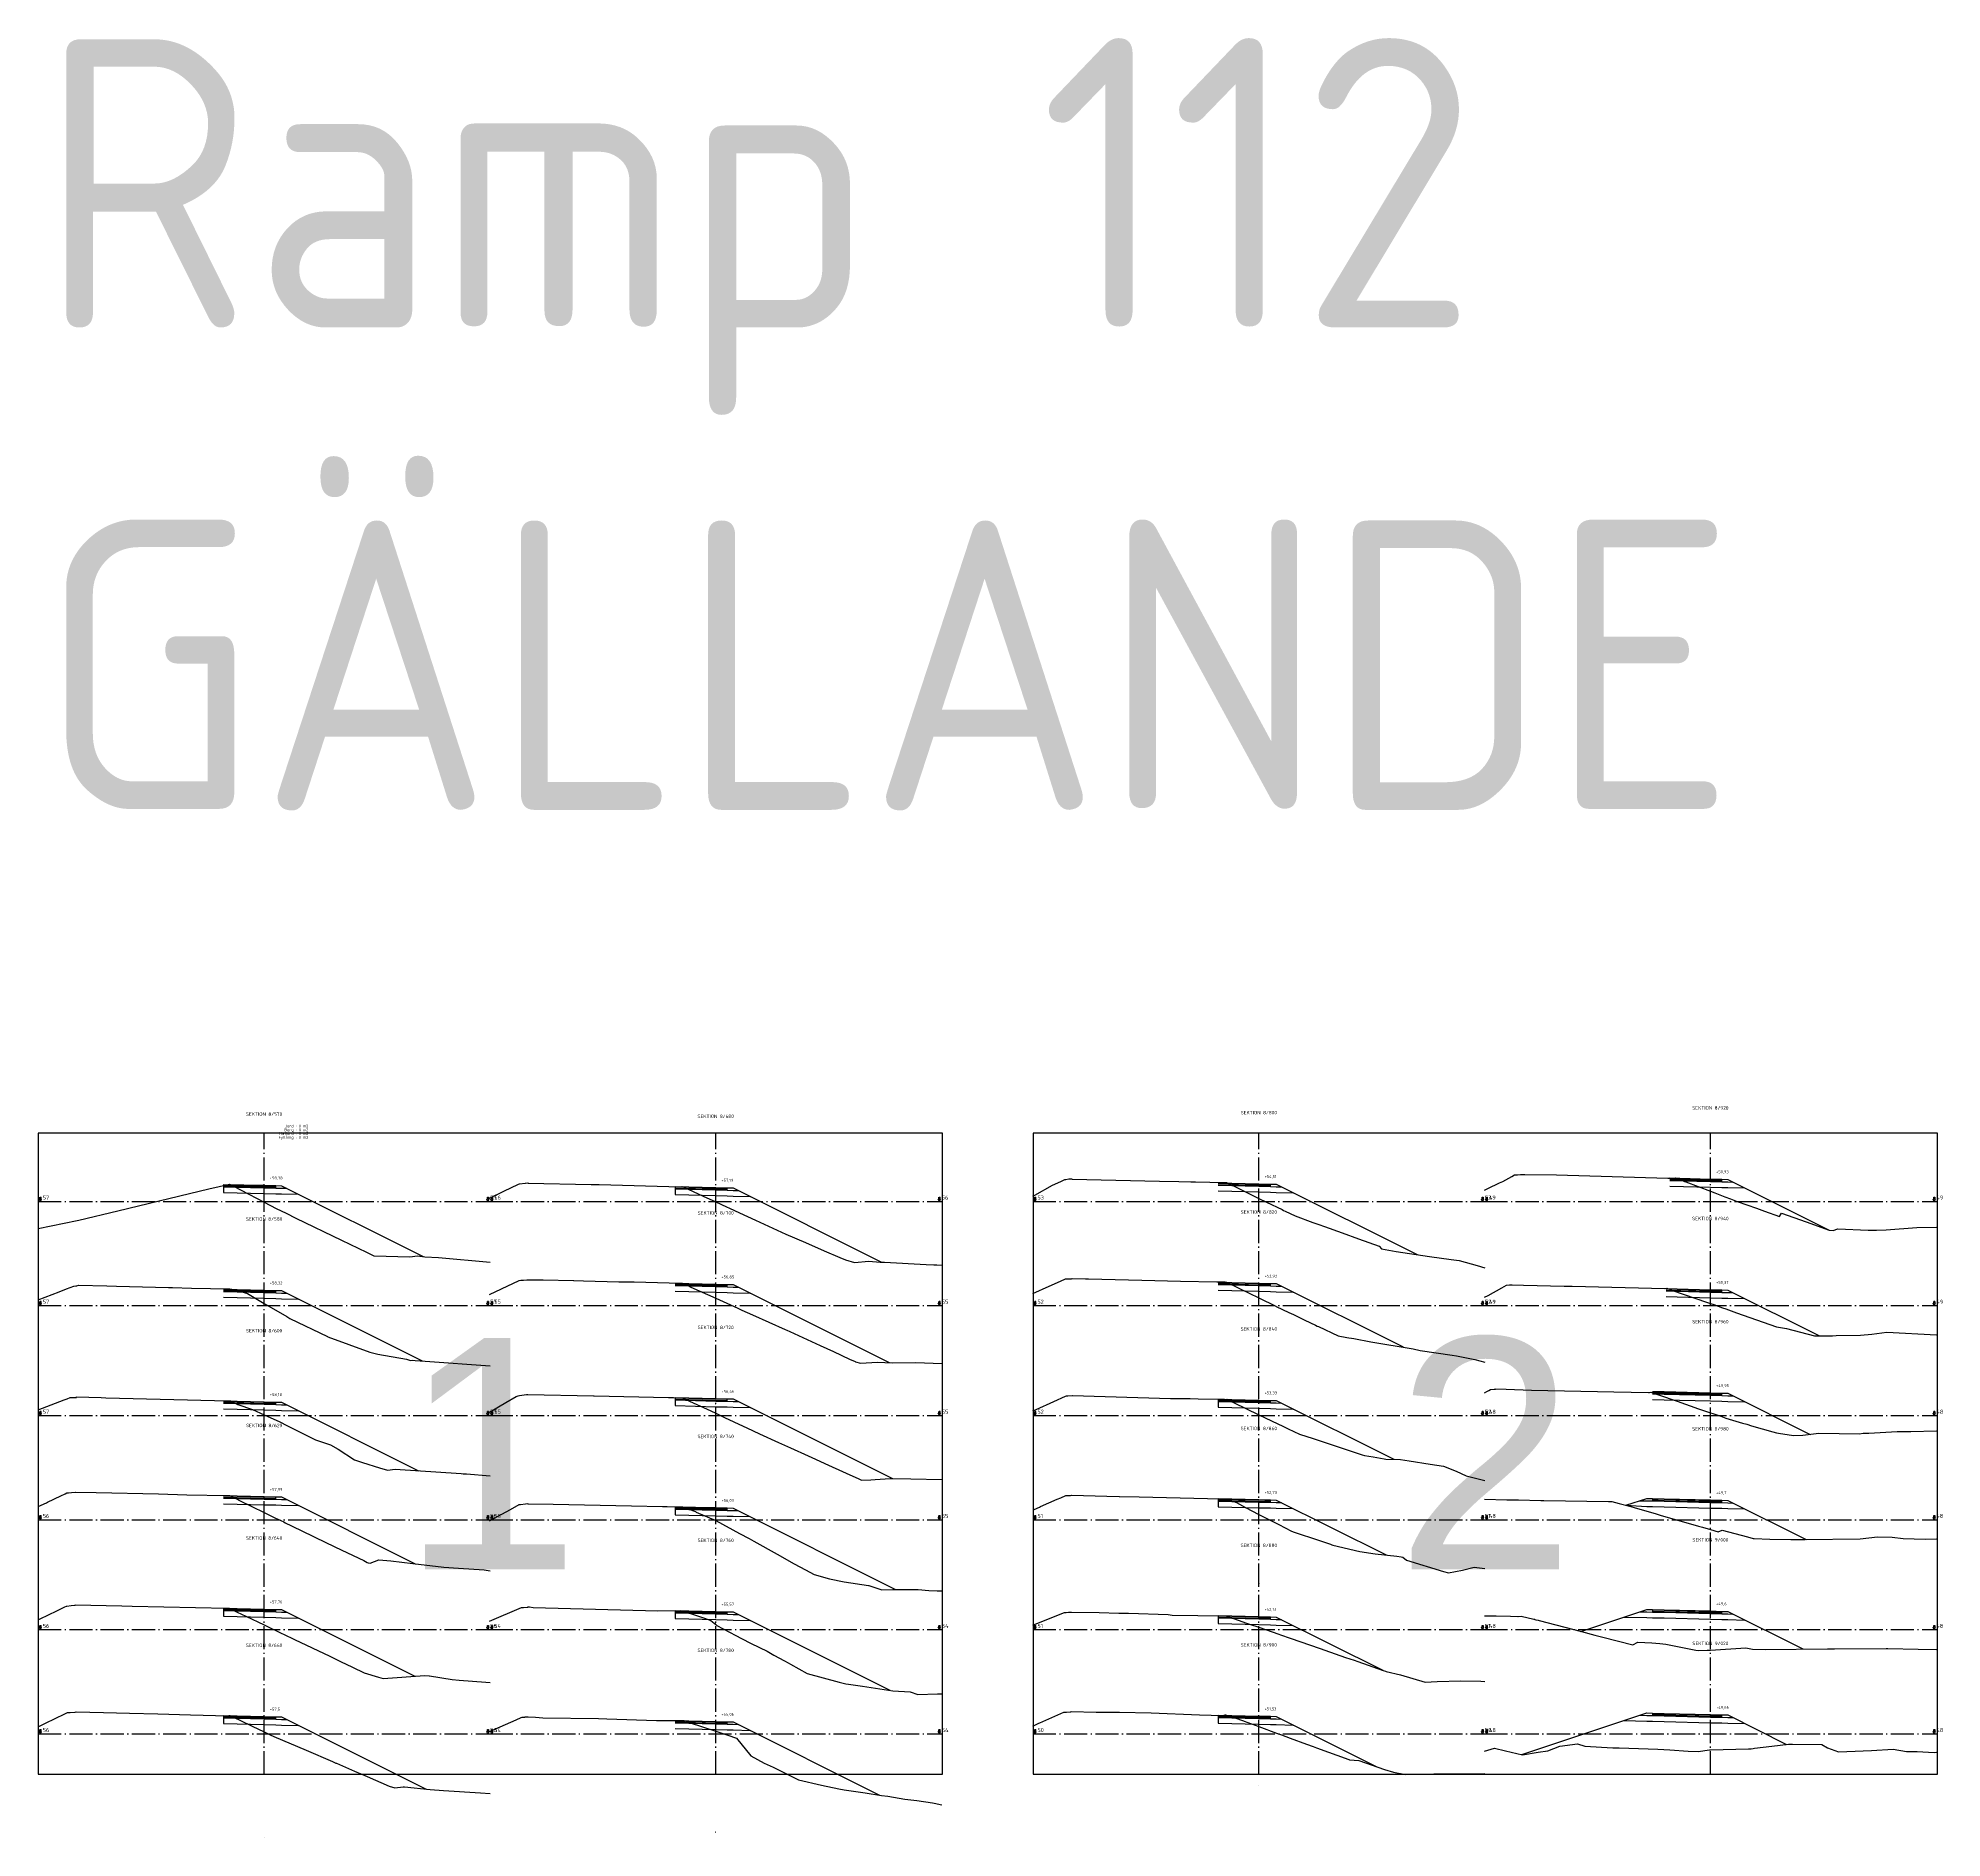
# Model space of a CAD drawing. Header units: metres. Extents: x 164066 to 165347, y 6228109 to 6230364.
# Drawn here: x 164065.9 to 164230.3, y 6229158.7 to 6229314.2 of the extents above; entities that cross this region are included whole.
import ezdxf
from ezdxf.enums import TextEntityAlignment as Align

# ---------------------------------------------------------------- set-up
doc = ezdxf.new("R2010")
doc.units = ezdxf.units.M
doc.header["$LTSCALE"] = 0.1
doc.linetypes.add('CENTRUMLINJE', pattern=[27, 20, -3, 1, -3])
doc.layers.get('DEFPOINTS').update_dxf_attribs({"color": 5})
for name, color, linetype in [('M-000', 7, 'Continuous'), ('M-372A', 3, 'Continuous'), ('M-374C', 6, 'Continuous'), ('M-374D', 4, 'Continuous'), ('M-374E', 4, 'Continuous'), ('M-374F', 4, 'Continuous'), ('M-374G', 4, 'Continuous'), ('M-374O', 4, 'Continuous'), ('M-374P', 4, 'Continuous'), ('M-374Q', 4, 'Continuous'), ('M-378A', 7, 'CENTRUMLINJE'), ('M-378AT', 4, 'Continuous'), ('M-378B', 4, 'CENTRUMLINJE'), ('M-378BT', 4, 'Continuous'), ('M-378CT', 4, 'Continuous'), ('T19202X', 4, 'Continuous')]:
    doc.layers.add(name, color=color, linetype=linetype)
doc.styles.add('ARIAL', font='ARIAL.TTF')
doc.styles.add('ISO-Anno-50', font='iso.shx', dxfattribs={"height": 5})
doc.styles.add('ISO35', font='ISO3098', dxfattribs={"height": 3.5})
doc.styles.add('P_ISO_25', font='ISO', dxfattribs={"height": 2.5})
doc.styles.add('P_ISO_30', font='ISO', dxfattribs={"height": 3})

msp = doc.modelspace()

# ---------------------------------------------------------------- linework, layer by layer
at = {"layer": 'DEFPOINTS', "flags": 128}
for points in [[(164065.94, 6229164.15), (164144.04, 6229164.15), (164144.04, 6229219.55), (164065.94, 6229219.55), (164065.94, 6229164.15)], [(164151.85, 6229164.15), (164229.95, 6229164.15), (164229.95, 6229219.55), (164151.85, 6229219.55), (164151.85, 6229164.15)]]:
    msp.add_lwpolyline(points, dxfattribs=at)
at = {"layer": 'M-000'}
for points in [[(164065.94, 6229164.15), (164144.04, 6229164.15), (164144.04, 6229219.55), (164065.94, 6229219.55), (164065.94, 6229164.15)], [(164151.85, 6229164.15), (164229.95, 6229164.15), (164229.95, 6229219.55), (164151.85, 6229219.55), (164151.85, 6229164.15)]]:
    msp.add_lwpolyline(points, dxfattribs=at)
at = {"layer": 'M-372A', "linetype": 'Continuous'}
for points in [[(164151.83, 6229214.09), (164152.01, 6229214.19), (164153.52, 6229215.05), (164154.25, 6229215.38), (164154.59, 6229215.53), (164154.63, 6229215.55), (164154.67, 6229215.55), (164154.94, 6229215.59), (164155.18, 6229215.59), (164155.24, 6229215.56), (164162.76, 6229215.4), (164164.44, 6229215.36), (164165.49, 6229215.34), (164165.88, 6229215.33), (164168.37, 6229215.28), (164168.44, 6229215.28), (164168.55, 6229215.28), (164169.04, 6229215.04), (164169.45, 6229214.84), (164171.35, 6229213.91), (164172.01, 6229213.59), (164173.36, 6229212.94), (164173.49, 6229212.87), (164173.62, 6229212.81), (164174.48, 6229212.39), (164176.02, 6229211.83), (164176.53, 6229211.65), (164177.03, 6229211.47), (164178.54, 6229210.92), (164179.95, 6229210.41), (164181.73, 6229209.77), (164181.95, 6229209.54), (164183.21, 6229209.31), (164186.1, 6229208.89), (164187.97, 6229208.64), (164188.64, 6229208.53), (164190.22, 6229208.1), (164190.88, 6229207.92)], [(164190.83, 6229214.62), (164191.13, 6229214.76), (164192.14, 6229215.24), (164192.43, 6229215.38), (164193.19, 6229215.8), (164193.43, 6229215.93), (164193.47, 6229215.94), (164193.69, 6229215.93), (164193.95, 6229215.97), (164193.95, 6229215.98), (164194.33, 6229215.98), (164197.05, 6229215.93), (164206.67, 6229215.66), (164207.13, 6229215.65), (164207.14, 6229215.65), (164207.31, 6229215.69), (164207.73, 6229215.53), (164208.11, 6229215.38), (164208.24, 6229215.34), (164210.35, 6229214.53), (164210.73, 6229214.38), (164211.61, 6229214.05), (164212.1, 6229213.86), (164212.65, 6229213.65), (164214.34, 6229213.05), (164215.03, 6229212.81), (164216.33, 6229212.34), (164216.5, 6229212.62), (164218.62, 6229211.87), (164220.6, 6229211.16), (164220.96, 6229211.12), (164221.35, 6229211.28), (164223.97, 6229211.15), (164224.71, 6229211.17), (164225.52, 6229211.18), (164228.19, 6229211.4), (164229.88, 6229211.41)], [(164065.92, 6229211.31), (164067.05, 6229211.54), (164069.29, 6229212), (164069.3, 6229212), (164069.44, 6229212.03), (164072.81, 6229212.82), (164079.01, 6229214.32), (164080.67, 6229214.72), (164082.44, 6229215.15), (164082.44, 6229215.15), (164082.44, 6229215.15), (164082.75, 6229214.98), (164082.8, 6229214.96), (164082.81, 6229214.96), (164085.44, 6229213.57), (164086.48, 6229213.03), (164086.48, 6229213.03), (164087.34, 6229212.62), (164088.18, 6229212.21), (164092.13, 6229210.31), (164094.29, 6229209.26), (164094.58, 6229209.12), (164094.93, 6229208.95), (164094.94, 6229208.95), (164098.03, 6229208.85), (164098.68, 6229208.94), (164099.31, 6229208.87), (164100.49, 6229208.79), (164104.97, 6229208.39)], [(164104.92, 6229213.92), (164106.15, 6229214.52), (164107.41, 6229215.14), (164107.49, 6229215.17), (164107.98, 6229215.21), (164108.02, 6229215.22), (164108.23, 6229215.24), (164108.23, 6229215.24), (164108.25, 6229215.23), (164113.69, 6229215.12), (164114.37, 6229215.1), (164121.4, 6229214.9), (164121.47, 6229214.91), (164121.55, 6229214.93), (164122.07, 6229214.69), (164123.36, 6229214.09), (164124.44, 6229213.6), (164125.37, 6229213.17), (164125.63, 6229213.05), (164126.5, 6229212.65), (164127.89, 6229212.02), (164128.24, 6229211.85), (164130.12, 6229210.99), (164130.51, 6229210.82), (164132.19, 6229210.09), (164133.82, 6229209.39), (164135.16, 6229208.8), (164135.64, 6229208.59), (164136.44, 6229208.36), (164137.67, 6229208.49), (164138.64, 6229208.41), (164139.03, 6229208.4), (164142.61, 6229208.2), (164143.27, 6229208.17), (164143.54, 6229208.16), (164143.97, 6229208.15)], [(164065.92, 6229205.14), (164067.75, 6229205.84), (164068.37, 6229206.08), (164069.02, 6229206.33), (164069.17, 6229206.36), (164069.27, 6229206.36), (164069.41, 6229206.41), (164071.87, 6229206.34), (164072.68, 6229206.32), (164077.19, 6229206.21), (164077.54, 6229206.2), (164079.17, 6229206.16), (164082.44, 6229206.08), (164082.5, 6229206.07), (164082.62, 6229206.07), (164083.02, 6229205.96), (164083.23, 6229205.91), (164084, 6229205.7), (164085.44, 6229204.84), (164087.39, 6229203.69), (164087.66, 6229203.54), (164090.91, 6229201.97), (164090.93, 6229201.96), (164094.57, 6229200.62), (164095.25, 6229200.46), (164097.75, 6229200.03), (164098.08, 6229199.91), (164098.09, 6229199.9), (164098.25, 6229199.94), (164098.5, 6229199.91), (164099.36, 6229199.85), (164104.97, 6229199.43)], [(164104.92, 6229205.61), (164105.94, 6229206.09), (164107.48, 6229206.82), (164107.62, 6229206.83), (164107.85, 6229206.85), (164108.13, 6229206.88), (164108.2, 6229206.88), (164108.2, 6229206.88), (164109.53, 6229206.86), (164112.17, 6229206.8), (164112.2, 6229206.8), (164113.02, 6229206.78), (164116.08, 6229206.71), (164117.39, 6229206.69), (164121.42, 6229206.59), (164121.44, 6229206.59), (164121.56, 6229206.58), (164121.97, 6229206.4), (164122.29, 6229206.25), (164124.44, 6229205.28), (164126.34, 6229204.42), (164126.7, 6229204.26), (164127.61, 6229203.85), (164130.45, 6229202.57), (164130.6, 6229202.51), (164130.84, 6229202.4), (164133.47, 6229201.19), (164134.62, 6229200.67), (164136.01, 6229200.03), (164136.5, 6229199.81), (164136.53, 6229199.79), (164136.96, 6229199.67), (164138.41, 6229199.77), (164139.67, 6229199.71), (164141.74, 6229199.74), (164143.97, 6229199.64)], [(164151.83, 6229205.69), (164153.23, 6229206.32), (164154.21, 6229206.76), (164154.64, 6229206.95), (164154.95, 6229206.96), (164155.17, 6229206.97), (164155.22, 6229206.98), (164155.23, 6229206.98), (164155.23, 6229206.98), (164156.39, 6229206.95), (164156.63, 6229206.95), (164161.24, 6229206.85), (164164.59, 6229206.77), (164167.73, 6229206.7), (164168.24, 6229206.69), (164168.4, 6229206.69), (164168.46, 6229206.68), (164168.56, 6229206.66), (164169.38, 6229206.26), (164169.75, 6229206.08), (164170.51, 6229205.72), (164171.35, 6229205.31), (164172.83, 6229204.59), (164172.84, 6229204.58), (164173.93, 6229204.06), (164174.34, 6229203.87), (164174.4, 6229203.84), (164174.46, 6229203.81), (164175.31, 6229203.4), (164176.25, 6229202.95), (164176.4, 6229202.88), (164176.5, 6229202.83), (164178.21, 6229202.02), (164178.96, 6229201.89), (164179.13, 6229201.87), (164179.34, 6229201.83), (164179.56, 6229201.8), (164181.03, 6229201.52), (164184.69, 6229200.92), (164185.29, 6229200.76), (164188.05, 6229200.36), (164188.41, 6229200.31), (164190, 6229199.99), (164190.88, 6229199.77)], [(164190.83, 6229205.36), (164191.15, 6229205.53), (164192.35, 6229206.19), (164192.73, 6229206.4), (164193.01, 6229206.43), (164193.15, 6229206.44), (164193.22, 6229206.45), (164193.23, 6229206.44), (164193.23, 6229206.45), (164194.22, 6229206.42), (164197.72, 6229206.33), (164198.4, 6229206.31), (164206.41, 6229206.11), (164206.45, 6229206.11), (164206.59, 6229206.14), (164206.88, 6229206.04), (164207, 6229205.99), (164210.09, 6229204.92), (164210.35, 6229204.83), (164210.64, 6229204.73), (164211.39, 6229204.46), (164211.67, 6229204.36), (164212.6, 6229204.03), (164215.48, 6229203.02), (164216.07, 6229202.81), (164216.93, 6229202.66), (164219.33, 6229202.03), (164220.91, 6229202.04), (164221.21, 6229202.07), (164223.32, 6229202.08), (164224.3, 6229202.18), (164225.6, 6229202.34), (164229.88, 6229202.13)], [(164190.83, 6229197.11), (164191.03, 6229197.21), (164191.21, 6229197.31), (164191.36, 6229197.39), (164191.68, 6229197.42), (164191.79, 6229197.43), (164191.79, 6229197.45), (164191.79, 6229197.45), (164192.72, 6229197.43), (164194.9, 6229197.35), (164202.01, 6229197.19), (164205.01, 6229197.13), (164205.1, 6229197.14), (164205.21, 6229197.16), (164205.87, 6229196.93), (164207.48, 6229196.38), (164209.32, 6229195.74), (164210.35, 6229195.39), (164210.56, 6229195.31), (164211.26, 6229195.08), (164211.68, 6229194.93), (164213.12, 6229194.5), (164213.49, 6229194.39), (164213.9, 6229194.27), (164215.75, 6229193.74), (164216.07, 6229193.66), (164216.23, 6229193.61), (164217.52, 6229193.41), (164218.32, 6229193.44), (164219.71, 6229193.61), (164223.23, 6229193.58), (164223.54, 6229193.62), (164224.02, 6229193.61), (164226.48, 6229193.77), (164227.67, 6229193.78), (164229.88, 6229193.83)], [(164065.92, 6229195.63), (164068.17, 6229196.5), (164068.42, 6229196.6), (164068.69, 6229196.7), (164069.05, 6229196.71), (164069.23, 6229196.71), (164069.24, 6229196.74), (164069.24, 6229196.77), (164071.36, 6229196.7), (164071.77, 6229196.69), (164082.35, 6229196.42), (164082.53, 6229196.42), (164082.54, 6229196.42), (164083.02, 6229196.18), (164083.16, 6229196.11), (164084.43, 6229195.67), (164085.44, 6229195.21), (164086.8, 6229194.61), (164087.41, 6229194.3), (164089.89, 6229193.05), (164091.18, 6229192.61), (164091.85, 6229192.23), (164093.26, 6229191.33), (164093.94, 6229191.09), (164095.42, 6229190.63), (164096.09, 6229190.43), (164096.76, 6229190.51), (164102.46, 6229190.13), (164102.63, 6229190.12), (164102.76, 6229190.11), (164102.92, 6229190.1), (164104.97, 6229189.93)], [(164104.92, 6229195.43), (164106.31, 6229196.26), (164107.22, 6229196.79), (164107.39, 6229196.84), (164107.5, 6229196.89), (164108.11, 6229196.95), (164108.16, 6229196.96), (164108.21, 6229196.96), (164108.21, 6229196.96), (164113.9, 6229196.84), (164113.94, 6229196.84), (164120.38, 6229196.71), (164120.79, 6229196.7), (164121.41, 6229196.69), (164121.42, 6229196.69), (164121.55, 6229196.69), (164122.18, 6229196.39), (164124.01, 6229195.54), (164124.44, 6229195.34), (164125.21, 6229194.98), (164126.81, 6229194.24), (164127.14, 6229194.09), (164128.22, 6229193.58), (164129.87, 6229192.83), (164130.9, 6229192.36), (164132.43, 6229191.67), (164133.05, 6229191.38), (164133.86, 6229191.01), (164135.71, 6229190.17), (164136.81, 6229189.67), (164137.03, 6229189.57), (164137.85, 6229189.6), (164138.22, 6229189.62), (164139.5, 6229189.7), (164141.3, 6229189.68), (164143.97, 6229189.61)], [(164151.83, 6229195.54), (164152.11, 6229195.67), (164153.66, 6229196.36), (164154.66, 6229196.81), (164154.73, 6229196.85), (164154.86, 6229196.85), (164155.24, 6229196.88), (164155.25, 6229196.87), (164155.25, 6229196.88), (164163.72, 6229196.61), (164165.42, 6229196.61), (164166.1, 6229196.6), (164167.8, 6229196.56), (164168.36, 6229196.55), (164168.41, 6229196.54), (164168.46, 6229196.54), (164168.59, 6229196.55), (164169.15, 6229196.28), (164171.35, 6229195.22), (164173, 6229194.44), (164173.41, 6229194.24), (164173.89, 6229194.01), (164174.86, 6229193.55), (164176.03, 6229193.16), (164177.35, 6229192.72), (164178.11, 6229192.47), (164180.28, 6229191.75), (164180.47, 6229191.69), (164181.22, 6229191.57), (164182.17, 6229191.42), (164182.32, 6229191.39), (164183.59, 6229191.34), (164184.34, 6229191.22), (164186.15, 6229190.95), (164187.3, 6229190.76), (164188.39, 6229190.33), (164189.26, 6229189.93), (164190.88, 6229189.54)], [(164065.92, 6229187.29), (164066.66, 6229187.61), (164066.74, 6229187.65), (164067.89, 6229188.21), (164068.27, 6229188.39), (164068.41, 6229188.46), (164068.56, 6229188.48), (164068.82, 6229188.5), (164069.13, 6229188.53), (164069.14, 6229188.53), (164070.93, 6229188.49), (164076.33, 6229188.37), (164078.76, 6229188.31), (164082.25, 6229188.24), (164082.36, 6229188.25), (164082.44, 6229188.25), (164083.06, 6229187.94), (164083.32, 6229187.82), (164085.44, 6229186.78), (164085.79, 6229186.61), (164086.38, 6229186.32), (164087.15, 6229185.95), (164087.26, 6229185.89), (164087.82, 6229185.62), (164087.93, 6229185.57), (164088.7, 6229185.2), (164090.77, 6229184.19), (164092.16, 6229183.52), (164094.04, 6229182.61), (164094.35, 6229182.46), (164094.42, 6229182.43), (164094.61, 6229182.38), (164095.35, 6229182.67), (164096.39, 6229182.59), (164098.29, 6229182.36), (164100.97, 6229182.04), (164102.24, 6229181.96), (164104.46, 6229181.82), (164104.97, 6229181.74)], [(164104.92, 6229186.06), (164106.71, 6229187.02), (164107.48, 6229187.45), (164107.59, 6229187.47), (164108.01, 6229187.52), (164108.21, 6229187.54), (164108.23, 6229187.53), (164110.4, 6229187.49), (164117.16, 6229187.34), (164119.85, 6229187.29), (164119.98, 6229187.28), (164120.25, 6229187.28), (164121.41, 6229187.25), (164121.5, 6229187.26), (164121.58, 6229187.27), (164122.05, 6229187.09), (164122.69, 6229186.86), (164122.75, 6229186.81), (164124.44, 6229186.07), (164124.44, 6229186.07), (164126.49, 6229184.95), (164127.33, 6229184.51), (164127.73, 6229184.3), (164129.76, 6229183.17), (164131.21, 6229182.34), (164132.2, 6229181.81), (164132.94, 6229181.42), (164134.28, 6229181.03), (164135.53, 6229180.78), (164137.64, 6229180.47), (164137.65, 6229180.47), (164137.66, 6229180.47), (164138.79, 6229180.09), (164139.74, 6229180.13), (164141.93, 6229180.11), (164142.84, 6229180.03), (164143.57, 6229180), (164143.97, 6229179.99)], [(164151.83, 6229187), (164151.94, 6229187.04), (164152.42, 6229187.24), (164152.5, 6229187.28), (164153.94, 6229187.92), (164154.24, 6229188.05), (164154.67, 6229188.24), (164154.99, 6229188.25), (164155.09, 6229188.25), (164155.18, 6229188.26), (164155.19, 6229188.25), (164155.2, 6229188.26), (164158.23, 6229188.18), (164159.29, 6229188.16), (164159.33, 6229188.16), (164161.02, 6229188.12), (164166.92, 6229187.98), (164168.35, 6229187.94), (164168.54, 6229187.94), (164168.56, 6229187.94), (164168.8, 6229187.86), (164169.43, 6229187.64), (164170.19, 6229187.19), (164171.35, 6229186.6), (164173.08, 6229185.72), (164174.18, 6229185.17), (164174.41, 6229185.07), (164176.51, 6229184.38), (164177.54, 6229184.03), (164177.65, 6229183.99), (164177.75, 6229183.96), (164180.06, 6229183.41), (164181.4, 6229183.21), (164183.26, 6229182.99), (164183.63, 6229182.95), (164183.79, 6229182.9), (164184.09, 6229182.65), (164187.31, 6229181.68), (164187.74, 6229181.55), (164188.93, 6229181.8), (164189.95, 6229182.04), (164190.88, 6229181.93)], [(164190.83, 6229187.91), (164192.77, 6229187.87), (164193.78, 6229187.85), (164195.7, 6229187.82), (164195.96, 6229187.8), (164201.54, 6229187.71), (164201.61, 6229187.71), (164201.72, 6229187.71), (164201.84, 6229187.71), (164202.48, 6229187.54), (164203.35, 6229187.31), (164203.78, 6229187.19), (164205.67, 6229186.64), (164206.02, 6229186.54), (164209.31, 6229185.59), (164209.66, 6229185.49), (164210.35, 6229185.29), (164211.03, 6229185.09), (164211.36, 6229185.23), (164213.56, 6229184.66), (164214.04, 6229184.53), (164214.14, 6229184.51), (164215.48, 6229184.46), (164217.31, 6229184.44), (164217.71, 6229184.43), (164218.53, 6229184.43), (164223.28, 6229184.49), (164224.79, 6229184.67), (164226.05, 6229184.63), (164226.99, 6229184.51), (164228.89, 6229184.48), (164229.88, 6229184.49)], [(164065.92, 6229177.49), (164066.99, 6229178.01), (164067.38, 6229178.19), (164068.24, 6229178.61), (164068.37, 6229178.67), (164068.39, 6229178.67), (164068.78, 6229178.74), (164069.11, 6229178.77), (164069.11, 6229178.78), (164069.13, 6229178.8), (164073.14, 6229178.7), (164074.05, 6229178.68), (164082.26, 6229178.5), (164082.29, 6229178.5), (164082.41, 6229178.5), (164083.12, 6229178.16), (164083.85, 6229177.82), (164085.44, 6229177.06), (164086.98, 6229176.33), (164087.12, 6229176.26), (164088.07, 6229175.81), (164091.12, 6229174.35), (164092.05, 6229173.91), (164093.08, 6229173.41), (164094.08, 6229172.92), (164095.31, 6229172.55), (164095.72, 6229172.43), (164099.31, 6229172.68), (164099.7, 6229172.66), (164099.73, 6229172.66), (164101.68, 6229172.33), (164102.29, 6229172.27), (164104.6, 6229172.1), (164104.97, 6229172.07)], [(164104.92, 6229177.37), (164107.66, 6229178.55), (164107.67, 6229178.56), (164107.69, 6229178.56), (164107.69, 6229178.56), (164107.85, 6229178.57), (164108.21, 6229178.6), (164108.21, 6229178.62), (164108.35, 6229178.61), (164108.68, 6229178.55), (164119.44, 6229178.27), (164121.44, 6229178.29), (164121.54, 6229178.27), (164121.57, 6229178.26), (164121.58, 6229178.26), (164123.48, 6229177.63), (164124.01, 6229177.45), (164124.44, 6229177.08), (164124.54, 6229177), (164126.18, 6229176.15), (164126.67, 6229175.89), (164127.52, 6229175.45), (164128.89, 6229174.78), (164129.45, 6229174.44), (164130.38, 6229173.96), (164130.7, 6229173.78), (164130.89, 6229173.68), (164132.35, 6229172.85), (164135.12, 6229172.12), (164135.69, 6229171.98), (164135.9, 6229171.95), (164137.13, 6229171.76), (164139.75, 6229171.37), (164141.25, 6229171.27), (164141.89, 6229171.04), (164143.6, 6229171.11), (164143.97, 6229171.09)], [(164151.83, 6229177.05), (164153.48, 6229177.7), (164154.57, 6229178.13), (164154.71, 6229178.14), (164154.92, 6229178.15), (164155.13, 6229178.15), (164155.17, 6229178.16), (164157.55, 6229178.12), (164159.26, 6229178.07), (164160.1, 6229178.06), (164163.52, 6229177.96), (164163.87, 6229177.91), (164168.31, 6229177.85), (164168.43, 6229177.85), (164168.47, 6229177.85), (164168.84, 6229177.72), (164170.29, 6229177.22), (164170.54, 6229177.13), (164171.35, 6229176.85), (164173.07, 6229176.26), (164173.23, 6229176.2), (164174.06, 6229175.91), (164176.64, 6229175.02), (164177.04, 6229174.88), (164178.85, 6229174.25), (164179.58, 6229174), (164179.89, 6229173.89), (164182.1, 6229173.13), (164182.28, 6229173.06), (164182.36, 6229173.03), (164183.59, 6229172.75), (164185.73, 6229172.11), (164186.75, 6229172.16), (164188.81, 6229172.22), (164190.52, 6229172.19), (164190.88, 6229172.18)], [(164190.83, 6229177.85), (164191.86, 6229177.83), (164193.09, 6229177.8), (164193.72, 6229177.79), (164193.75, 6229177.79), (164194, 6229177.82), (164195.1, 6229177.55), (164195.15, 6229177.54), (164195.2, 6229177.53), (164195.26, 6229177.51), (164195.49, 6229177.46), (164195.57, 6229177.44), (164199.22, 6229176.48), (164200.36, 6229176.18), (164201.07, 6229176), (164203.64, 6229175.33), (164204.08, 6229175.57), (164205.28, 6229175.5), (164205.98, 6229175.44), (164206.49, 6229175.39), (164209.08, 6229174.89), (164209.29, 6229174.86), (164210.08, 6229174.87), (164210.35, 6229174.89), (164213.4, 6229175.07), (164213.99, 6229174.96), (164215.08, 6229174.94), (164220.45, 6229175), (164221.07, 6229174.99), (164225.52, 6229175.01), (164225.57, 6229175.01), (164225.64, 6229175.01), (164225.68, 6229175.01), (164228.29, 6229174.97), (164229.88, 6229174.94)], [(164065.92, 6229168.26), (164066.62, 6229168.6), (164067.35, 6229168.95), (164068.3, 6229169.41), (164068.45, 6229169.48), (164068.68, 6229169.5), (164069.11, 6229169.53), (164069.2, 6229169.55), (164069.2, 6229169.55), (164069.22, 6229169.55), (164071.58, 6229169.49), (164073.82, 6229169.44), (164076.25, 6229169.37), (164079.08, 6229169.29), (164082.33, 6229169.21), (164082.43, 6229169.23), (164082.49, 6229169.23), (164083.35, 6229168.82), (164084.4, 6229168.32), (164085.44, 6229167.82), (164085.62, 6229167.73), (164085.97, 6229167.57), (164086.29, 6229167.43), (164089.08, 6229166.23), (164091.34, 6229165.25), (164091.63, 6229165.12), (164091.69, 6229165.1), (164093.26, 6229164.42), (164094.34, 6229163.95), (164096.23, 6229163.14), (164096.73, 6229162.98), (164097.45, 6229163.08), (164097.56, 6229163.07), (164099.79, 6229162.83), (164100.93, 6229162.75), (164104.13, 6229162.54), (164104.97, 6229162.49)], [(164151.83, 6229168.32), (164152.17, 6229168.48), (164152.35, 6229168.56), (164152.43, 6229168.59), (164154.52, 6229169.52), (164154.68, 6229169.53), (164154.73, 6229169.53), (164155.11, 6229169.56), (164155.11, 6229169.56), (164155.13, 6229169.57), (164157.29, 6229169.52), (164159.33, 6229169.52), (164162.04, 6229169.45), (164166.23, 6229169.29), (164168.24, 6229169.24), (164168.36, 6229169.27), (164168.43, 6229169.28), (164168.48, 6229169.29), (164168.91, 6229169.14), (164169.27, 6229169.02), (164170.02, 6229168.76), (164170.07, 6229168.74), (164171.35, 6229168.27), (164172.87, 6229167.71), (164173.3, 6229167.55), (164174.05, 6229167.28), (164175.47, 6229166.76), (164176.05, 6229166.55), (164176.32, 6229166.45), (164179.13, 6229165.42), (164179.18, 6229165.4), (164179.99, 6229165.34), (164182.19, 6229164.58), (164182.99, 6229164.34), (164184.02, 6229164.13), (164184.96, 6229164.17), (164186.46, 6229164.2), (164188.15, 6229164.18), (164189.2, 6229164.18), (164190.88, 6229164.21)], [(164104.92, 6229167.86), (164107.2, 6229168.85), (164107.64, 6229169.05), (164107.73, 6229169.08), (164107.95, 6229169.1), (164108, 6229169.11), (164108.2, 6229169.11), (164108.26, 6229169.12), (164108.26, 6229169.12), (164108.87, 6229169.1), (164109.5, 6229169.03), (164114.32, 6229168.96), (164115.05, 6229168.94), (164119.32, 6229168.81), (164119.9, 6229168.8), (164121.44, 6229168.8), (164121.61, 6229168.81), (164121.64, 6229168.81), (164121.68, 6229168.8), (164121.79, 6229168.76), (164121.93, 6229168.71), (164122.16, 6229168.64), (164124.44, 6229167.88), (164125.48, 6229167.53), (164126.23, 6229167.28), (164127.47, 6229165.75), (164128.63, 6229165.12), (164129.4, 6229164.76), (164131.6, 6229163.68), (164133.58, 6229163.22), (164135.08, 6229162.9), (164135.55, 6229162.8), (164137.35, 6229162.56), (164138.75, 6229162.33), (164139.32, 6229162.26), (164140.78, 6229162.01), (164141.8, 6229161.9), (164143.16, 6229161.69), (164143.32, 6229161.67), (164143.97, 6229161.51)], [(164190.83, 6229166.15), (164191.7, 6229166.42), (164192.65, 6229166.19), (164194.12, 6229165.84), (164195.48, 6229166.07), (164196.31, 6229166.18), (164197.35, 6229166.58), (164198.87, 6229166.77), (164199.52, 6229166.58), (164201.92, 6229166.44), (164202.47, 6229166.43), (164205.81, 6229166.32), (164206.86, 6229166.27), (164208.42, 6229166.16), (164209.28, 6229166.11), (164210.27, 6229166.27), (164210.35, 6229166.27), (164213.65, 6229166.35), (164213.87, 6229166.36), (164214.03, 6229166.37), (164214.16, 6229166.4), (164215.66, 6229166.57), (164217.1, 6229166.76), (164217.2, 6229166.76), (164217.44, 6229166.75), (164219.98, 6229166.72), (164220.46, 6229166.43), (164221.4, 6229166.09), (164222.12, 6229166.12), (164224.25, 6229166.21), (164226.14, 6229166.33), (164227.3, 6229166.13), (164228.2, 6229166.13), (164229.68, 6229166.03), (164229.88, 6229166.06)]]:
    msp.add_lwpolyline(points, dxfattribs=at)
at = {"layer": 'M-374C', "linetype": 'Continuous'}
for points in [[(164206.85, 6229215.67), (164206.85, 6229215.67), (164206.85, 6229215.67), (164206.85, 6229215.67), (164210.35, 6229215.58), (164211.35, 6229215.56), (164211.85, 6229215.54), (164220.62, 6229211.16)], [(164081.94, 6229215.12), (164085.44, 6229215.04), (164086.44, 6229215.01), (164086.94, 6229215), (164099.18, 6229208.88)], [(164120.94, 6229214.93), (164124.44, 6229214.85), (164125.44, 6229214.82), (164125.94, 6229214.81), (164138.75, 6229208.41)], [(164167.85, 6229215.25), (164171.35, 6229215.17), (164172.35, 6229215.14), (164172.85, 6229215.13), (164185.02, 6229209.05)], [(164081.94, 6229206.07), (164085.44, 6229205.98), (164086.44, 6229205.95), (164086.94, 6229205.94), (164099.09, 6229199.87)], [(164120.94, 6229206.59), (164124.44, 6229206.5), (164125.44, 6229206.47), (164125.94, 6229206.46), (164139.43, 6229199.72)], [(164167.85, 6229206.67), (164171.35, 6229206.58), (164172.35, 6229206.56), (164172.85, 6229206.54), (164183.81, 6229201.07)], [(164206.52, 6229206.12), (164206.52, 6229206.12), (164206.52, 6229206.12), (164206.52, 6229206.12), (164210.35, 6229206.02), (164211.35, 6229206), (164211.85, 6229205.99), (164219.76, 6229202.03)], [(164081.94, 6229196.42), (164085.44, 6229196.33), (164086.44, 6229196.31), (164086.94, 6229196.29), (164098.77, 6229190.38)], [(164120.94, 6229196.7), (164124.44, 6229196.61), (164125.44, 6229196.59), (164125.94, 6229196.58), (164139.7, 6229189.7)], [(164167.85, 6229196.57), (164171.35, 6229196.48), (164172.35, 6229196.46), (164172.85, 6229196.44), (164183.01, 6229191.37)], [(164205.35, 6229197.23), (164205.35, 6229197.23), (164205.35, 6229197.23), (164206.35, 6229197.21), (164210.35, 6229197.11), (164211.35, 6229197.08), (164211.85, 6229197.07), (164218.96, 6229193.52)], [(164081.94, 6229188.23), (164085.44, 6229188.14), (164086.44, 6229188.12), (164086.94, 6229188.11), (164098.49, 6229182.33)], [(164167.85, 6229187.97), (164171.35, 6229187.88), (164172.35, 6229187.86), (164172.85, 6229187.84), (164182.34, 6229183.1)], [(164203.06, 6229187.39), (164204.85, 6229187.99), (164205.35, 6229187.98), (164206.35, 6229187.95), (164210.35, 6229187.85), (164211.35, 6229187.83), (164211.85, 6229187.81), (164218.62, 6229184.43)], [(164120.94, 6229187.27), (164124.44, 6229187.19), (164125.44, 6229187.16), (164125.94, 6229187.15), (164139.98, 6229180.13)], [(164081.94, 6229178.51), (164085.44, 6229178.42), (164086.44, 6229178.39), (164086.94, 6229178.38), (164098.46, 6229172.62)], [(164120.94, 6229178.31), (164124.44, 6229178.22), (164125.44, 6229178.2), (164125.94, 6229178.18), (164139.48, 6229171.42)], [(164167.85, 6229177.87), (164171.35, 6229177.78), (164172.35, 6229177.76), (164172.85, 6229177.74), (164182.07, 6229173.14)], [(164199.16, 6229176.5), (164204.85, 6229178.39), (164205.35, 6229178.38), (164206.35, 6229178.36), (164210.35, 6229178.26), (164211.35, 6229178.23), (164211.85, 6229178.22), (164218.34, 6229174.98)], [(164194.06, 6229165.86), (164204.85, 6229169.45), (164205.35, 6229169.44), (164206.35, 6229169.41), (164210.35, 6229169.31), (164211.35, 6229169.29), (164211.85, 6229169.28), (164216.93, 6229166.74)], [(164081.94, 6229169.24), (164085.44, 6229169.15), (164086.44, 6229169.13), (164086.94, 6229169.11), (164099.44, 6229162.87)], [(164120.94, 6229168.8), (164124.44, 6229168.71), (164125.44, 6229168.69), (164125.94, 6229168.68), (164138.58, 6229162.36)], [(164167.85, 6229169.27), (164171.35, 6229169.18), (164172.35, 6229169.16), (164172.85, 6229169.14), (164181.53, 6229164.8)]]:
    msp.add_lwpolyline(points, dxfattribs=at)
at = {"layer": 'M-374D', "linetype": 'Continuous'}
for points in [[(164081.94, 6229215.12), (164081.94, 6229214.42), (164085.44, 6229214.34), (164085.44, 6229214.34), (164086.44, 6229214.31), (164086.94, 6229214.3), (164088.42, 6229214.26)], [(164120.94, 6229214.93), (164120.94, 6229214.23), (164124.44, 6229214.15), (164124.44, 6229214.15), (164125.44, 6229214.12), (164125.94, 6229214.11), (164127.42, 6229214.07)], [(164167.85, 6229214.55), (164171.35, 6229214.47), (164171.35, 6229214.47), (164172.35, 6229214.44), (164172.85, 6229214.43), (164174.33, 6229214.39)], [(164206.85, 6229214.97), (164210.35, 6229214.88), (164210.35, 6229214.88), (164211.35, 6229214.86), (164211.85, 6229214.84), (164213.33, 6229214.81)], [(164120.94, 6229205.89), (164124.44, 6229205.8), (164124.44, 6229205.8), (164125.44, 6229205.77), (164125.94, 6229205.76), (164127.42, 6229205.73)], [(164167.85, 6229205.97), (164171.35, 6229205.88), (164171.35, 6229205.88), (164172.35, 6229205.86), (164172.85, 6229205.84), (164174.33, 6229205.81)], [(164081.94, 6229205.36), (164085.44, 6229205.28), (164085.44, 6229205.28), (164086.44, 6229205.25), (164086.94, 6229205.24), (164088.42, 6229205.2)], [(164206.52, 6229205.42), (164210.35, 6229205.32), (164210.35, 6229205.32), (164211.35, 6229205.3), (164211.85, 6229205.29), (164213.33, 6229205.25)], [(164081.94, 6229195.72), (164085.44, 6229195.63), (164085.44, 6229195.63), (164086.44, 6229195.61), (164086.94, 6229195.59), (164088.42, 6229195.56)], [(164120.94, 6229196.7), (164120.94, 6229196), (164124.44, 6229195.91), (164124.44, 6229195.91), (164125.44, 6229195.89), (164125.94, 6229195.88), (164127.42, 6229195.84)], [(164167.85, 6229196.57), (164167.85, 6229195.87), (164171.35, 6229195.78), (164171.35, 6229195.78), (164172.35, 6229195.76), (164172.85, 6229195.74), (164174.33, 6229195.71)], [(164205.35, 6229196.53), (164206.35, 6229196.51), (164210.35, 6229196.41), (164210.35, 6229196.41), (164211.35, 6229196.38), (164211.85, 6229196.37), (164213.33, 6229196.33)], [(164081.94, 6229187.53), (164085.44, 6229187.44), (164085.44, 6229187.44), (164086.44, 6229187.42), (164086.94, 6229187.41), (164088.42, 6229187.37)], [(164167.85, 6229187.97), (164167.85, 6229187.27), (164171.35, 6229187.18), (164171.35, 6229187.18), (164172.35, 6229187.16), (164172.85, 6229187.14), (164174.33, 6229187.11)], [(164120.94, 6229187.27), (164120.94, 6229186.57), (164124.44, 6229186.49), (164124.44, 6229186.49), (164125.44, 6229186.46), (164125.94, 6229186.45), (164127.42, 6229186.41)], [(164203.06, 6229187.39), (164204.85, 6229187.29), (164205.35, 6229187.28), (164205.35, 6229187.28), (164206.35, 6229187.25), (164210.35, 6229187.15), (164210.35, 6229187.15), (164211.35, 6229187.13), (164211.85, 6229187.11), (164213.33, 6229187.08)], [(164081.94, 6229178.51), (164081.94, 6229177.81), (164085.44, 6229177.72), (164085.44, 6229177.72), (164086.44, 6229177.69), (164086.94, 6229177.68), (164088.42, 6229177.64)], [(164120.94, 6229178.31), (164120.94, 6229177.61), (164124.44, 6229177.52), (164124.44, 6229177.52), (164125.44, 6229177.5), (164125.94, 6229177.48), (164127.42, 6229177.45)], [(164167.85, 6229177.87), (164167.85, 6229177.17), (164171.35, 6229177.08), (164171.35, 6229177.08), (164172.35, 6229177.06), (164172.85, 6229177.04), (164174.33, 6229177.01)], [(164202.9, 6229177.74), (164204.85, 6229177.69), (164205.35, 6229177.68), (164205.35, 6229177.68), (164206.35, 6229177.66), (164210.35, 6229177.56), (164210.35, 6229177.56), (164211.35, 6229177.53), (164211.85, 6229177.52), (164213.33, 6229177.48)], [(164081.94, 6229169.24), (164081.94, 6229168.54), (164085.44, 6229168.45), (164085.44, 6229168.45), (164086.44, 6229168.43), (164086.94, 6229168.41), (164088.42, 6229168.38)], [(164120.94, 6229168.1), (164124.44, 6229168.01), (164124.44, 6229168.01), (164125.44, 6229167.99), (164125.94, 6229167.98), (164127.42, 6229167.94)], [(164167.85, 6229169.27), (164167.85, 6229168.57), (164171.35, 6229168.48), (164171.35, 6229168.48), (164172.35, 6229168.46), (164172.85, 6229168.44), (164174.33, 6229168.41)], [(164202.9, 6229168.8), (164204.85, 6229168.75), (164205.35, 6229168.74), (164205.35, 6229168.74), (164206.35, 6229168.71), (164210.35, 6229168.61), (164210.35, 6229168.61), (164211.35, 6229168.59), (164211.85, 6229168.58), (164213.33, 6229168.54)]]:
    msp.add_lwpolyline(points, dxfattribs=at)
at = {"layer": 'M-374E', "linetype": 'Continuous'}
for points in [[(164206.85, 6229215.46), (164210.35, 6229215.37), (164210.35, 6229215.37), (164211.35, 6229215.35), (164211.85, 6229215.33), (164212.3, 6229215.32)], [(164081.94, 6229215.12), (164081.94, 6229214.91), (164085.44, 6229214.83), (164085.44, 6229214.83), (164086.44, 6229214.8), (164086.94, 6229214.79), (164087.39, 6229214.78)], [(164120.94, 6229214.93), (164120.94, 6229214.72), (164124.44, 6229214.64), (164124.44, 6229214.64), (164125.44, 6229214.61), (164125.94, 6229214.6), (164126.39, 6229214.59)], [(164167.85, 6229215.04), (164171.35, 6229214.96), (164171.35, 6229214.96), (164172.35, 6229214.93), (164172.85, 6229214.92), (164173.3, 6229214.91)], [(164081.94, 6229205.85), (164085.44, 6229205.77), (164085.44, 6229205.77), (164086.44, 6229205.74), (164086.94, 6229205.73), (164087.39, 6229205.72)], [(164120.94, 6229206.38), (164124.44, 6229206.29), (164124.44, 6229206.29), (164125.44, 6229206.26), (164125.94, 6229206.25), (164126.39, 6229206.24)], [(164167.85, 6229206.46), (164171.35, 6229206.37), (164171.35, 6229206.37), (164172.35, 6229206.35), (164172.85, 6229206.33), (164173.3, 6229206.32)], [(164206.52, 6229205.91), (164210.35, 6229205.81), (164210.35, 6229205.81), (164211.35, 6229205.79), (164211.85, 6229205.78), (164212.3, 6229205.77)], [(164081.94, 6229196.21), (164085.44, 6229196.12), (164085.44, 6229196.12), (164086.44, 6229196.1), (164086.94, 6229196.08), (164087.39, 6229196.07)], [(164120.94, 6229196.7), (164120.94, 6229196.49), (164124.44, 6229196.4), (164124.44, 6229196.4), (164125.44, 6229196.38), (164125.94, 6229196.37), (164126.39, 6229196.35)], [(164167.85, 6229196.57), (164167.85, 6229196.36), (164171.35, 6229196.27), (164171.35, 6229196.27), (164172.35, 6229196.25), (164172.85, 6229196.23), (164173.3, 6229196.22)], [(164205.35, 6229197.02), (164206.35, 6229197), (164210.35, 6229196.9), (164210.35, 6229196.9), (164211.35, 6229196.87), (164211.85, 6229196.86), (164212.3, 6229196.85)], [(164081.94, 6229188.02), (164085.44, 6229187.93), (164085.44, 6229187.93), (164086.44, 6229187.91), (164086.94, 6229187.9), (164087.39, 6229187.89)], [(164167.85, 6229187.97), (164167.85, 6229187.76), (164171.35, 6229187.67), (164171.35, 6229187.67), (164172.35, 6229187.65), (164172.85, 6229187.63), (164173.3, 6229187.62)], [(164204.27, 6229187.79), (164204.85, 6229187.78), (164205.35, 6229187.77), (164205.35, 6229187.77), (164206.35, 6229187.74), (164210.35, 6229187.64), (164210.35, 6229187.64), (164211.35, 6229187.62), (164211.85, 6229187.6), (164212.3, 6229187.59)], [(164120.94, 6229187.27), (164120.94, 6229187.06), (164124.44, 6229186.98), (164124.44, 6229186.98), (164125.44, 6229186.95), (164125.94, 6229186.94), (164126.39, 6229186.93)], [(164081.94, 6229178.51), (164081.94, 6229178.3), (164085.44, 6229178.21), (164085.44, 6229178.21), (164086.44, 6229178.18), (164086.94, 6229178.17), (164087.39, 6229178.16)], [(164120.94, 6229178.31), (164120.94, 6229178.1), (164124.44, 6229178.01), (164124.44, 6229178.01), (164125.44, 6229177.99), (164125.94, 6229177.97), (164126.39, 6229177.96)], [(164167.85, 6229177.87), (164167.85, 6229177.66), (164171.35, 6229177.57), (164171.35, 6229177.57), (164172.35, 6229177.55), (164172.85, 6229177.53), (164173.3, 6229177.52)], [(164204.27, 6229178.2), (164204.85, 6229178.18), (164205.35, 6229178.17), (164205.35, 6229178.17), (164206.35, 6229178.15), (164210.35, 6229178.05), (164210.35, 6229178.05), (164211.35, 6229178.02), (164211.85, 6229178.01), (164212.3, 6229178)], [(164081.94, 6229169.24), (164081.94, 6229169.03), (164085.44, 6229168.94), (164085.44, 6229168.94), (164086.44, 6229168.92), (164086.94, 6229168.9), (164087.39, 6229168.89)], [(164120.94, 6229168.59), (164124.44, 6229168.5), (164124.44, 6229168.5), (164125.44, 6229168.48), (164125.94, 6229168.47), (164126.39, 6229168.46)], [(164167.85, 6229169.27), (164167.85, 6229169.06), (164171.35, 6229168.97), (164171.35, 6229168.97), (164172.35, 6229168.95), (164172.85, 6229168.93), (164173.3, 6229168.92)], [(164204.27, 6229169.26), (164204.85, 6229169.24), (164205.35, 6229169.23), (164205.35, 6229169.23), (164206.35, 6229169.2), (164210.35, 6229169.1), (164210.35, 6229169.1), (164211.35, 6229169.08), (164211.85, 6229169.07), (164212.3, 6229169.05)]]:
    msp.add_lwpolyline(points, dxfattribs=at)
at = {"layer": 'M-374F', "linetype": 'Continuous'}
for points in [[(164206.85, 6229215.46), (164210.35, 6229215.37), (164211.35, 6229215.35), (164211.35, 6229215.56), (164211.85, 6229215.54), (164211.85, 6229215.54)], [(164081.94, 6229215.12), (164081.94, 6229214.91), (164085.44, 6229214.83), (164086.44, 6229214.8), (164086.44, 6229215.01), (164086.94, 6229215), (164086.94, 6229215)], [(164120.94, 6229214.93), (164120.94, 6229214.72), (164124.44, 6229214.64), (164125.44, 6229214.61), (164125.44, 6229214.82), (164125.94, 6229214.81), (164125.94, 6229214.81)], [(164167.85, 6229215.04), (164171.35, 6229214.96), (164172.35, 6229214.93), (164172.35, 6229215.14), (164172.85, 6229215.13), (164172.85, 6229215.13)], [(164081.94, 6229205.86), (164085.44, 6229205.77), (164086.44, 6229205.74), (164086.44, 6229205.95), (164086.94, 6229205.94), (164086.94, 6229205.94)], [(164120.94, 6229206.38), (164124.44, 6229206.29), (164125.44, 6229206.26), (164125.44, 6229206.47), (164125.94, 6229206.46), (164125.94, 6229206.46)], [(164167.85, 6229206.46), (164171.35, 6229206.37), (164172.35, 6229206.35), (164172.35, 6229206.56), (164172.85, 6229206.54), (164172.85, 6229206.54)], [(164206.52, 6229205.91), (164210.35, 6229205.81), (164211.35, 6229205.79), (164211.35, 6229206), (164211.85, 6229205.99), (164211.85, 6229205.99)], [(164081.94, 6229196.21), (164085.44, 6229196.12), (164086.44, 6229196.1), (164086.44, 6229196.31), (164086.94, 6229196.29), (164086.94, 6229196.29)], [(164120.94, 6229196.7), (164120.94, 6229196.49), (164124.44, 6229196.4), (164125.44, 6229196.38), (164125.44, 6229196.59), (164125.94, 6229196.58), (164125.94, 6229196.58)], [(164167.85, 6229196.57), (164167.85, 6229196.36), (164171.35, 6229196.27), (164172.35, 6229196.25), (164172.35, 6229196.46), (164172.85, 6229196.44), (164172.85, 6229196.44)], [(164205.35, 6229197.02), (164206.35, 6229197), (164210.35, 6229196.9), (164211.35, 6229196.87), (164211.35, 6229197.08), (164211.85, 6229197.07), (164211.85, 6229197.07)], [(164081.94, 6229188.02), (164085.44, 6229187.93), (164086.44, 6229187.91), (164086.44, 6229188.12), (164086.94, 6229188.11), (164086.94, 6229188.11)], [(164167.85, 6229187.97), (164167.85, 6229187.76), (164171.35, 6229187.67), (164172.35, 6229187.65), (164172.35, 6229187.86), (164172.85, 6229187.84), (164172.85, 6229187.84)], [(164204.85, 6229187.99), (164204.85, 6229187.99), (164205.35, 6229187.98), (164205.35, 6229187.77), (164206.35, 6229187.74), (164210.35, 6229187.64), (164211.35, 6229187.62), (164211.35, 6229187.83), (164211.85, 6229187.81), (164211.85, 6229187.81)], [(164120.94, 6229187.27), (164120.94, 6229187.06), (164124.44, 6229186.98), (164125.44, 6229186.95), (164125.44, 6229187.16), (164125.94, 6229187.15), (164125.94, 6229187.15)], [(164081.94, 6229178.51), (164081.94, 6229178.3), (164085.44, 6229178.21), (164086.44, 6229178.18), (164086.44, 6229178.39), (164086.94, 6229178.38), (164086.94, 6229178.38)], [(164120.94, 6229178.31), (164120.94, 6229178.1), (164124.44, 6229178.01), (164125.44, 6229177.99), (164125.44, 6229178.2), (164125.94, 6229178.18), (164125.94, 6229178.18)], [(164167.85, 6229177.87), (164167.85, 6229177.66), (164171.35, 6229177.57), (164172.35, 6229177.55), (164172.35, 6229177.76), (164172.85, 6229177.74), (164172.85, 6229177.74)], [(164204.85, 6229178.39), (164204.85, 6229178.39), (164205.35, 6229178.38), (164205.35, 6229178.17), (164206.35, 6229178.15), (164210.35, 6229178.05), (164211.35, 6229178.02), (164211.35, 6229178.23), (164211.85, 6229178.22), (164211.85, 6229178.22)], [(164204.85, 6229169.45), (164204.85, 6229169.45), (164205.35, 6229169.44), (164205.35, 6229169.23), (164206.35, 6229169.2), (164210.35, 6229169.1), (164211.35, 6229169.08), (164211.35, 6229169.29), (164211.85, 6229169.28), (164211.85, 6229169.28)], [(164081.94, 6229169.24), (164081.94, 6229169.03), (164085.44, 6229168.94), (164086.44, 6229168.92), (164086.44, 6229169.13), (164086.94, 6229169.11), (164086.94, 6229169.11)], [(164120.94, 6229168.59), (164124.44, 6229168.5), (164125.44, 6229168.48), (164125.44, 6229168.69), (164125.94, 6229168.68), (164125.94, 6229168.68)], [(164167.85, 6229169.27), (164167.85, 6229169.06), (164171.35, 6229168.97), (164172.35, 6229168.95), (164172.35, 6229169.16), (164172.85, 6229169.14), (164172.85, 6229169.14)]]:
    msp.add_lwpolyline(points, dxfattribs=at)
at = {"layer": 'M-374G', "linetype": 'Continuous'}
for points in [[(164206.85, 6229215.54), (164210.35, 6229215.45), (164211.35, 6229215.43), (164211.35, 6229215.56), (164211.85, 6229215.54), (164211.85, 6229215.54)], [(164081.94, 6229215.12), (164081.94, 6229214.99), (164085.44, 6229214.91), (164086.44, 6229214.88), (164086.44, 6229215.01), (164086.94, 6229215), (164086.94, 6229215)], [(164120.94, 6229214.93), (164120.94, 6229214.8), (164124.44, 6229214.72), (164125.44, 6229214.69), (164125.44, 6229214.82), (164125.94, 6229214.81), (164125.94, 6229214.81)], [(164167.85, 6229215.12), (164171.35, 6229215.04), (164172.35, 6229215.01), (164172.35, 6229215.14), (164172.85, 6229215.13), (164172.85, 6229215.13)], [(164081.94, 6229205.94), (164085.44, 6229205.85), (164086.44, 6229205.82), (164086.44, 6229205.95), (164086.94, 6229205.94), (164086.94, 6229205.94)], [(164120.94, 6229206.46), (164124.44, 6229206.37), (164125.44, 6229206.34), (164125.44, 6229206.47), (164125.94, 6229206.46), (164125.94, 6229206.46)], [(164167.85, 6229206.54), (164171.35, 6229206.45), (164172.35, 6229206.43), (164172.35, 6229206.56), (164172.85, 6229206.54), (164172.85, 6229206.54)], [(164206.52, 6229205.99), (164210.35, 6229205.89), (164211.35, 6229205.87), (164211.35, 6229206), (164211.85, 6229205.99), (164211.85, 6229205.99)], [(164081.94, 6229196.29), (164085.44, 6229196.2), (164086.44, 6229196.18), (164086.44, 6229196.31), (164086.94, 6229196.29), (164086.94, 6229196.29)], [(164120.94, 6229196.7), (164120.94, 6229196.57), (164124.44, 6229196.48), (164125.44, 6229196.46), (164125.44, 6229196.59), (164125.94, 6229196.58), (164125.94, 6229196.58)], [(164167.85, 6229196.57), (164167.85, 6229196.44), (164171.35, 6229196.35), (164172.35, 6229196.33), (164172.35, 6229196.46), (164172.85, 6229196.44), (164172.85, 6229196.44)], [(164205.35, 6229197.1), (164206.35, 6229197.08), (164210.35, 6229196.98), (164211.35, 6229196.95), (164211.35, 6229197.08), (164211.85, 6229197.07), (164211.85, 6229197.07)], [(164081.94, 6229188.1), (164085.44, 6229188.01), (164086.44, 6229187.99), (164086.44, 6229188.12), (164086.94, 6229188.11), (164086.94, 6229188.11)], [(164167.85, 6229187.97), (164167.85, 6229187.84), (164171.35, 6229187.75), (164172.35, 6229187.73), (164172.35, 6229187.86), (164172.85, 6229187.84), (164172.85, 6229187.84)], [(164204.85, 6229187.99), (164204.85, 6229187.99), (164205.35, 6229187.98), (164205.35, 6229187.85), (164206.35, 6229187.82), (164210.35, 6229187.72), (164211.35, 6229187.7), (164211.35, 6229187.83), (164211.85, 6229187.81), (164211.85, 6229187.81)], [(164120.94, 6229187.27), (164120.94, 6229187.14), (164124.44, 6229187.06), (164125.44, 6229187.03), (164125.44, 6229187.16), (164125.94, 6229187.15), (164125.94, 6229187.15)], [(164081.94, 6229178.51), (164081.94, 6229178.38), (164085.44, 6229178.29), (164086.44, 6229178.26), (164086.44, 6229178.39), (164086.94, 6229178.38), (164086.94, 6229178.38)], [(164120.94, 6229178.31), (164120.94, 6229178.18), (164124.44, 6229178.09), (164125.44, 6229178.07), (164125.44, 6229178.2), (164125.94, 6229178.18), (164125.94, 6229178.18)], [(164167.85, 6229177.87), (164167.85, 6229177.74), (164171.35, 6229177.65), (164172.35, 6229177.63), (164172.35, 6229177.76), (164172.85, 6229177.74), (164172.85, 6229177.74)], [(164204.85, 6229178.39), (164204.85, 6229178.39), (164205.35, 6229178.38), (164205.35, 6229178.25), (164206.35, 6229178.23), (164210.35, 6229178.13), (164211.35, 6229178.1), (164211.35, 6229178.23), (164211.85, 6229178.22), (164211.85, 6229178.22)], [(164204.85, 6229169.45), (164204.85, 6229169.45), (164205.35, 6229169.44), (164205.35, 6229169.31), (164206.35, 6229169.28), (164210.35, 6229169.18), (164211.35, 6229169.16), (164211.35, 6229169.29), (164211.85, 6229169.28), (164211.85, 6229169.28)], [(164081.94, 6229169.24), (164081.94, 6229169.11), (164085.44, 6229169.02), (164086.44, 6229169), (164086.44, 6229169.13), (164086.94, 6229169.11), (164086.94, 6229169.11)], [(164120.94, 6229168.67), (164124.44, 6229168.58), (164125.44, 6229168.56), (164125.44, 6229168.69), (164125.94, 6229168.68), (164125.94, 6229168.68)], [(164167.85, 6229169.27), (164167.85, 6229169.14), (164171.35, 6229169.05), (164172.35, 6229169.03), (164172.35, 6229169.16), (164172.85, 6229169.14), (164172.85, 6229169.14)]]:
    msp.add_lwpolyline(points, dxfattribs=at)
at = {"layer": 'M-374O', "linetype": 'Continuous'}
for points in [[(164206.85, 6229215.63), (164210.35, 6229215.55), (164211.35, 6229215.52), (164211.35, 6229215.56), (164211.85, 6229215.54), (164211.85, 6229215.54)], [(164081.94, 6229215.12), (164081.94, 6229215.09), (164085.44, 6229215), (164086.44, 6229214.98), (164086.44, 6229215.01), (164086.94, 6229215), (164086.94, 6229215)], [(164120.94, 6229214.93), (164120.94, 6229214.9), (164124.44, 6229214.81), (164125.44, 6229214.79), (164125.44, 6229214.82), (164125.94, 6229214.81), (164125.94, 6229214.81)], [(164167.85, 6229215.22), (164171.35, 6229215.13), (164172.35, 6229215.11), (164172.35, 6229215.14), (164172.85, 6229215.13), (164172.85, 6229215.13)], [(164081.94, 6229206.03), (164085.44, 6229205.94), (164086.44, 6229205.92), (164086.44, 6229205.95), (164086.94, 6229205.94), (164086.94, 6229205.94)], [(164120.94, 6229206.55), (164124.44, 6229206.46), (164125.44, 6229206.44), (164125.44, 6229206.47), (164125.94, 6229206.46), (164125.94, 6229206.46)], [(164167.85, 6229206.63), (164171.35, 6229206.55), (164172.35, 6229206.52), (164172.35, 6229206.56), (164172.85, 6229206.54), (164172.85, 6229206.54)], [(164206.52, 6229206.08), (164210.35, 6229205.99), (164211.35, 6229205.96), (164211.35, 6229206), (164211.85, 6229205.99), (164211.85, 6229205.99)], [(164081.94, 6229196.38), (164085.44, 6229196.3), (164086.44, 6229196.27), (164086.44, 6229196.31), (164086.94, 6229196.29), (164086.94, 6229196.29)], [(164120.94, 6229196.7), (164120.94, 6229196.67), (164124.44, 6229196.58), (164125.44, 6229196.55), (164125.44, 6229196.59), (164125.94, 6229196.58), (164125.94, 6229196.58)], [(164167.85, 6229196.57), (164167.85, 6229196.53), (164171.35, 6229196.45), (164172.35, 6229196.42), (164172.35, 6229196.46), (164172.85, 6229196.44), (164172.85, 6229196.44)], [(164205.35, 6229197.2), (164206.35, 6229197.17), (164210.35, 6229197.07), (164211.35, 6229197.05), (164211.35, 6229197.08), (164211.85, 6229197.07), (164211.85, 6229197.07)], [(164081.94, 6229188.2), (164085.44, 6229188.11), (164086.44, 6229188.08), (164086.44, 6229188.12), (164086.94, 6229188.11), (164086.94, 6229188.11)], [(164167.85, 6229187.97), (164167.85, 6229187.93), (164171.35, 6229187.85), (164172.35, 6229187.82), (164172.35, 6229187.86), (164172.85, 6229187.84), (164172.85, 6229187.84)], [(164204.85, 6229187.99), (164204.85, 6229187.99), (164205.35, 6229187.98), (164205.35, 6229187.94), (164206.35, 6229187.92), (164210.35, 6229187.82), (164211.35, 6229187.79), (164211.35, 6229187.83), (164211.85, 6229187.81), (164211.85, 6229187.81)], [(164120.94, 6229187.27), (164120.94, 6229187.24), (164124.44, 6229187.15), (164125.44, 6229187.13), (164125.44, 6229187.16), (164125.94, 6229187.15), (164125.94, 6229187.15)], [(164081.94, 6229178.51), (164081.94, 6229178.47), (164085.44, 6229178.38), (164086.44, 6229178.36), (164086.44, 6229178.39), (164086.94, 6229178.38), (164086.94, 6229178.38)], [(164120.94, 6229178.31), (164120.94, 6229178.27), (164124.44, 6229178.19), (164125.44, 6229178.16), (164125.44, 6229178.2), (164125.94, 6229178.18), (164125.94, 6229178.18)], [(164167.85, 6229177.87), (164167.85, 6229177.83), (164171.35, 6229177.75), (164172.35, 6229177.72), (164172.35, 6229177.76), (164172.85, 6229177.74), (164172.85, 6229177.74)], [(164204.85, 6229178.39), (164204.85, 6229178.39), (164205.35, 6229178.38), (164205.35, 6229178.35), (164206.35, 6229178.32), (164210.35, 6229178.22), (164211.35, 6229178.2), (164211.35, 6229178.23), (164211.85, 6229178.22), (164211.85, 6229178.22)], [(164204.85, 6229169.45), (164204.85, 6229169.45), (164205.35, 6229169.44), (164205.35, 6229169.4), (164206.35, 6229169.38), (164210.35, 6229169.28), (164211.35, 6229169.25), (164211.35, 6229169.29), (164211.85, 6229169.28), (164211.85, 6229169.28)], [(164081.94, 6229169.24), (164081.94, 6229169.2), (164085.44, 6229169.12), (164086.44, 6229169.09), (164086.44, 6229169.13), (164086.94, 6229169.11), (164086.94, 6229169.11)], [(164120.94, 6229168.77), (164124.44, 6229168.68), (164125.44, 6229168.65), (164125.44, 6229168.69), (164125.94, 6229168.68), (164125.94, 6229168.68)], [(164167.85, 6229169.27), (164167.85, 6229169.23), (164171.35, 6229169.15), (164172.35, 6229169.12), (164172.35, 6229169.16), (164172.85, 6229169.14), (164172.85, 6229169.14)]]:
    msp.add_lwpolyline(points, dxfattribs=at)
at = {"layer": 'M-374P', "linetype": 'Continuous'}
for points in [[(164206.85, 6229215.54), (164210.35, 6229215.45), (164211.35, 6229215.43), (164211.35, 6229215.56), (164211.85, 6229215.54), (164211.85, 6229215.54)], [(164081.94, 6229215.12), (164081.94, 6229214.99), (164085.44, 6229214.91), (164086.44, 6229214.88), (164086.44, 6229215.01), (164086.94, 6229215), (164086.94, 6229215)], [(164120.94, 6229214.93), (164120.94, 6229214.8), (164124.44, 6229214.72), (164125.44, 6229214.69), (164125.44, 6229214.82), (164125.94, 6229214.81), (164125.94, 6229214.81)], [(164167.85, 6229215.12), (164171.35, 6229215.04), (164172.35, 6229215.01), (164172.35, 6229215.14), (164172.85, 6229215.13), (164172.85, 6229215.13)], [(164081.94, 6229205.94), (164085.44, 6229205.85), (164086.44, 6229205.82), (164086.44, 6229205.95), (164086.94, 6229205.94), (164086.94, 6229205.94)], [(164120.94, 6229206.46), (164124.44, 6229206.37), (164125.44, 6229206.34), (164125.44, 6229206.47), (164125.94, 6229206.46), (164125.94, 6229206.46)], [(164167.85, 6229206.54), (164171.35, 6229206.45), (164172.35, 6229206.43), (164172.35, 6229206.56), (164172.85, 6229206.54), (164172.85, 6229206.54)], [(164206.52, 6229205.99), (164210.35, 6229205.89), (164211.35, 6229205.87), (164211.35, 6229206), (164211.85, 6229205.99), (164211.85, 6229205.99)], [(164081.94, 6229196.29), (164085.44, 6229196.2), (164086.44, 6229196.18), (164086.44, 6229196.31), (164086.94, 6229196.29), (164086.94, 6229196.29)], [(164120.94, 6229196.7), (164120.94, 6229196.57), (164124.44, 6229196.48), (164125.44, 6229196.46), (164125.44, 6229196.59), (164125.94, 6229196.58), (164125.94, 6229196.58)], [(164167.85, 6229196.57), (164167.85, 6229196.44), (164171.35, 6229196.35), (164172.35, 6229196.33), (164172.35, 6229196.46), (164172.85, 6229196.44), (164172.85, 6229196.44)], [(164205.35, 6229197.1), (164206.35, 6229197.08), (164210.35, 6229196.98), (164211.35, 6229196.95), (164211.35, 6229197.08), (164211.85, 6229197.07), (164211.85, 6229197.07)], [(164081.94, 6229188.1), (164085.44, 6229188.01), (164086.44, 6229187.99), (164086.44, 6229188.12), (164086.94, 6229188.11), (164086.94, 6229188.11)], [(164167.85, 6229187.97), (164167.85, 6229187.84), (164171.35, 6229187.75), (164172.35, 6229187.73), (164172.35, 6229187.86), (164172.85, 6229187.84), (164172.85, 6229187.84)], [(164204.85, 6229187.99), (164204.85, 6229187.99), (164205.35, 6229187.98), (164205.35, 6229187.85), (164206.35, 6229187.82), (164210.35, 6229187.72), (164211.35, 6229187.7), (164211.35, 6229187.83), (164211.85, 6229187.81), (164211.85, 6229187.81)], [(164120.94, 6229187.27), (164120.94, 6229187.14), (164124.44, 6229187.06), (164125.44, 6229187.03), (164125.44, 6229187.16), (164125.94, 6229187.15), (164125.94, 6229187.15)], [(164081.94, 6229178.51), (164081.94, 6229178.38), (164085.44, 6229178.29), (164086.44, 6229178.26), (164086.44, 6229178.39), (164086.94, 6229178.38), (164086.94, 6229178.38)], [(164120.94, 6229178.31), (164120.94, 6229178.18), (164124.44, 6229178.09), (164125.44, 6229178.07), (164125.44, 6229178.2), (164125.94, 6229178.18), (164125.94, 6229178.18)], [(164167.85, 6229177.87), (164167.85, 6229177.74), (164171.35, 6229177.65), (164172.35, 6229177.63), (164172.35, 6229177.76), (164172.85, 6229177.74), (164172.85, 6229177.74)], [(164204.85, 6229178.39), (164204.85, 6229178.39), (164205.35, 6229178.38), (164205.35, 6229178.25), (164206.35, 6229178.23), (164210.35, 6229178.13), (164211.35, 6229178.1), (164211.35, 6229178.23), (164211.85, 6229178.22), (164211.85, 6229178.22)], [(164204.85, 6229169.45), (164204.85, 6229169.45), (164205.35, 6229169.44), (164205.35, 6229169.31), (164206.35, 6229169.28), (164210.35, 6229169.18), (164211.35, 6229169.16), (164211.35, 6229169.29), (164211.85, 6229169.28), (164211.85, 6229169.28)], [(164081.94, 6229169.24), (164081.94, 6229169.11), (164085.44, 6229169.02), (164086.44, 6229169), (164086.44, 6229169.13), (164086.94, 6229169.11), (164086.94, 6229169.11)], [(164120.94, 6229168.67), (164124.44, 6229168.58), (164125.44, 6229168.56), (164125.44, 6229168.69), (164125.94, 6229168.68), (164125.94, 6229168.68)], [(164167.85, 6229169.27), (164167.85, 6229169.14), (164171.35, 6229169.05), (164172.35, 6229169.03), (164172.35, 6229169.16), (164172.85, 6229169.14), (164172.85, 6229169.14)]]:
    msp.add_lwpolyline(points, dxfattribs=at)
at = {"layer": 'M-374Q', "linetype": 'Continuous'}
for points in [[(164081.94, 6229215.12), (164081.94, 6229214.42), (164085.44, 6229214.34), (164085.44, 6229214.34), (164086.44, 6229214.31), (164086.94, 6229214.3), (164088.42, 6229214.26)], [(164120.94, 6229214.93), (164120.94, 6229214.23), (164124.44, 6229214.15), (164124.44, 6229214.15), (164125.44, 6229214.12), (164125.94, 6229214.11), (164127.42, 6229214.07)], [(164167.85, 6229214.55), (164171.35, 6229214.47), (164171.35, 6229214.47), (164172.35, 6229214.44), (164172.85, 6229214.43), (164174.33, 6229214.39)], [(164206.85, 6229214.97), (164210.35, 6229214.88), (164210.35, 6229214.88), (164211.35, 6229214.86), (164211.85, 6229214.84), (164213.33, 6229214.81)], [(164120.94, 6229205.89), (164124.44, 6229205.8), (164124.44, 6229205.8), (164125.44, 6229205.77), (164125.94, 6229205.76), (164127.42, 6229205.73)], [(164167.85, 6229205.97), (164171.35, 6229205.88), (164171.35, 6229205.88), (164172.35, 6229205.86), (164172.85, 6229205.84), (164174.33, 6229205.81)], [(164081.94, 6229205.36), (164085.44, 6229205.28), (164085.44, 6229205.28), (164086.44, 6229205.25), (164086.94, 6229205.24), (164088.42, 6229205.2)], [(164206.52, 6229205.42), (164210.35, 6229205.32), (164210.35, 6229205.32), (164211.35, 6229205.3), (164211.85, 6229205.29), (164213.33, 6229205.25)], [(164081.94, 6229195.72), (164085.44, 6229195.63), (164085.44, 6229195.63), (164086.44, 6229195.61), (164086.94, 6229195.59), (164088.42, 6229195.56)], [(164120.94, 6229196.7), (164120.94, 6229196), (164124.44, 6229195.91), (164124.44, 6229195.91), (164125.44, 6229195.89), (164125.94, 6229195.88), (164127.42, 6229195.84)], [(164167.85, 6229196.57), (164167.85, 6229195.87), (164171.35, 6229195.78), (164171.35, 6229195.78), (164172.35, 6229195.76), (164172.85, 6229195.74), (164174.33, 6229195.71)], [(164205.35, 6229196.53), (164206.35, 6229196.51), (164210.35, 6229196.41), (164210.35, 6229196.41), (164211.35, 6229196.38), (164211.85, 6229196.37), (164213.33, 6229196.33)], [(164081.94, 6229187.53), (164085.44, 6229187.44), (164085.44, 6229187.44), (164086.44, 6229187.42), (164086.94, 6229187.41), (164088.42, 6229187.37)], [(164167.85, 6229187.97), (164167.85, 6229187.27), (164171.35, 6229187.18), (164171.35, 6229187.18), (164172.35, 6229187.16), (164172.85, 6229187.14), (164174.33, 6229187.11)], [(164120.94, 6229187.27), (164120.94, 6229186.57), (164124.44, 6229186.49), (164124.44, 6229186.49), (164125.44, 6229186.46), (164125.94, 6229186.45), (164127.42, 6229186.41)], [(164203.06, 6229187.39), (164204.85, 6229187.29), (164205.35, 6229187.28), (164205.35, 6229187.28), (164206.35, 6229187.25), (164210.35, 6229187.15), (164210.35, 6229187.15), (164211.35, 6229187.13), (164211.85, 6229187.11), (164213.33, 6229187.08)], [(164081.94, 6229178.51), (164081.94, 6229177.81), (164085.44, 6229177.72), (164085.44, 6229177.72), (164086.44, 6229177.69), (164086.94, 6229177.68), (164088.42, 6229177.64)], [(164120.94, 6229178.31), (164120.94, 6229177.61), (164124.44, 6229177.52), (164124.44, 6229177.52), (164125.44, 6229177.5), (164125.94, 6229177.48), (164127.42, 6229177.45)], [(164167.85, 6229177.87), (164167.85, 6229177.17), (164171.35, 6229177.08), (164171.35, 6229177.08), (164172.35, 6229177.06), (164172.85, 6229177.04), (164174.33, 6229177.01)], [(164202.9, 6229177.74), (164204.85, 6229177.69), (164205.35, 6229177.68), (164205.35, 6229177.68), (164206.35, 6229177.66), (164210.35, 6229177.56), (164210.35, 6229177.56), (164211.35, 6229177.53), (164211.85, 6229177.52), (164213.33, 6229177.48)], [(164081.94, 6229169.24), (164081.94, 6229168.54), (164085.44, 6229168.45), (164085.44, 6229168.45), (164086.44, 6229168.43), (164086.94, 6229168.41), (164088.42, 6229168.38)], [(164120.94, 6229168.1), (164124.44, 6229168.01), (164124.44, 6229168.01), (164125.44, 6229167.99), (164125.94, 6229167.98), (164127.42, 6229167.94)], [(164167.85, 6229169.27), (164167.85, 6229168.57), (164171.35, 6229168.48), (164171.35, 6229168.48), (164172.35, 6229168.46), (164172.85, 6229168.44), (164174.33, 6229168.41)], [(164202.9, 6229168.8), (164204.85, 6229168.75), (164205.35, 6229168.74), (164205.35, 6229168.74), (164206.35, 6229168.71), (164210.35, 6229168.61), (164210.35, 6229168.61), (164211.35, 6229168.59), (164211.85, 6229168.58), (164213.33, 6229168.54)]]:
    msp.add_lwpolyline(points, dxfattribs=at)
at = {"layer": 'M-378A'}
for p, q in [((164065.92, 6229213.65), (164104.97, 6229213.65)), ((164104.92, 6229213.65), (164143.97, 6229213.65)), ((164151.83, 6229213.65), (164190.88, 6229213.65)), ((164190.83, 6229213.65), (164229.88, 6229213.65)), ((164065.92, 6229204.65), (164104.97, 6229204.65)), ((164104.92, 6229204.65), (164143.97, 6229204.65)), ((164151.83, 6229204.65), (164190.88, 6229204.65)), ((164190.83, 6229204.65), (164229.88, 6229204.65)), ((164065.92, 6229195.15), (164104.97, 6229195.15)), ((164104.92, 6229195.15), (164143.97, 6229195.15)), ((164151.83, 6229195.15), (164190.88, 6229195.15)), ((164190.83, 6229195.15), (164229.88, 6229195.15)), ((164065.92, 6229186.15), (164104.97, 6229186.15)), ((164104.92, 6229186.15), (164143.97, 6229186.15)), ((164151.83, 6229186.15), (164190.88, 6229186.15)), ((164190.83, 6229186.15), (164229.88, 6229186.15)), ((164065.92, 6229176.65), (164104.97, 6229176.65)), ((164104.92, 6229176.65), (164143.97, 6229176.65)), ((164151.83, 6229176.65), (164190.88, 6229176.65)), ((164190.83, 6229176.65), (164229.88, 6229176.65)), ((164065.92, 6229167.65), (164104.97, 6229167.65)), ((164104.92, 6229167.65), (164143.97, 6229167.65)), ((164151.83, 6229167.65), (164190.88, 6229167.65)), ((164190.83, 6229167.65), (164229.88, 6229167.65))]:
    msp.add_line(p, q, dxfattribs=at)
at = {"layer": 'M-378AT'}
for p, q in [((164066.22, 6229213.95), (164066.02, 6229213.95)), ((164066.12, 6229213.65), (164066.02, 6229213.85)), ((164066.22, 6229213.85), (164066.02, 6229213.85)), ((164066.12, 6229214.05), (164066.12, 6229213.85)), ((164066.12, 6229213.65), (164066.22, 6229213.85)), ((164104.87, 6229213.95), (164104.67, 6229213.95)), ((164104.77, 6229213.65), (164104.67, 6229213.85)), ((164104.87, 6229213.85), (164104.67, 6229213.85)), ((164104.77, 6229214.05), (164104.77, 6229213.85)), ((164104.77, 6229213.65), (164104.87, 6229213.85)), ((164105.22, 6229213.95), (164105.02, 6229213.95)), ((164105.12, 6229213.65), (164105.02, 6229213.85)), ((164105.22, 6229213.85), (164105.02, 6229213.85)), ((164105.12, 6229214.05), (164105.12, 6229213.85)), ((164105.12, 6229213.65), (164105.22, 6229213.85)), ((164143.87, 6229213.95), (164143.67, 6229213.95)), ((164143.77, 6229213.65), (164143.67, 6229213.85)), ((164143.87, 6229213.85), (164143.67, 6229213.85)), ((164143.77, 6229214.05), (164143.77, 6229213.85)), ((164143.77, 6229213.65), (164143.87, 6229213.85)), ((164152.13, 6229213.95), (164151.93, 6229213.95)), ((164152.03, 6229213.65), (164151.93, 6229213.85)), ((164152.13, 6229213.85), (164151.93, 6229213.85)), ((164152.03, 6229214.05), (164152.03, 6229213.85)), ((164152.03, 6229213.65), (164152.13, 6229213.85)), ((164190.78, 6229213.95), (164190.58, 6229213.95)), ((164190.68, 6229213.65), (164190.58, 6229213.85)), ((164190.78, 6229213.85), (164190.58, 6229213.85)), ((164190.68, 6229214.05), (164190.68, 6229213.85)), ((164190.68, 6229213.65), (164190.78, 6229213.85)), ((164191.13, 6229213.95), (164190.93, 6229213.95)), ((164191.03, 6229213.65), (164190.93, 6229213.85)), ((164191.13, 6229213.85), (164190.93, 6229213.85)), ((164191.03, 6229214.05), (164191.03, 6229213.85)), ((164191.03, 6229213.65), (164191.13, 6229213.85)), ((164229.78, 6229213.95), (164229.58, 6229213.95)), ((164229.68, 6229213.65), (164229.58, 6229213.85)), ((164229.78, 6229213.85), (164229.58, 6229213.85)), ((164229.68, 6229214.05), (164229.68, 6229213.85)), ((164229.68, 6229213.65), (164229.78, 6229213.85)), ((164066.22, 6229204.95), (164066.02, 6229204.95)), ((164066.12, 6229204.65), (164066.02, 6229204.85)), ((164066.22, 6229204.85), (164066.02, 6229204.85)), ((164066.12, 6229205.05), (164066.12, 6229204.85)), ((164066.12, 6229204.65), (164066.22, 6229204.85)), ((164104.87, 6229204.95), (164104.67, 6229204.95)), ((164104.77, 6229204.65), (164104.67, 6229204.85)), ((164104.87, 6229204.85), (164104.67, 6229204.85)), ((164104.77, 6229205.05), (164104.77, 6229204.85)), ((164104.77, 6229204.65), (164104.87, 6229204.85)), ((164105.22, 6229204.95), (164105.02, 6229204.95)), ((164105.12, 6229204.65), (164105.02, 6229204.85)), ((164105.22, 6229204.85), (164105.02, 6229204.85)), ((164105.12, 6229205.05), (164105.12, 6229204.85)), ((164105.12, 6229204.65), (164105.22, 6229204.85)), ((164143.87, 6229204.95), (164143.67, 6229204.95)), ((164143.77, 6229204.65), (164143.67, 6229204.85)), ((164143.87, 6229204.85), (164143.67, 6229204.85)), ((164143.77, 6229205.05), (164143.77, 6229204.85)), ((164143.77, 6229204.65), (164143.87, 6229204.85)), ((164152.13, 6229204.95), (164151.93, 6229204.95)), ((164152.03, 6229204.65), (164151.93, 6229204.85)), ((164152.13, 6229204.85), (164151.93, 6229204.85)), ((164152.03, 6229205.05), (164152.03, 6229204.85)), ((164152.03, 6229204.65), (164152.13, 6229204.85)), ((164190.78, 6229204.95), (164190.58, 6229204.95)), ((164190.68, 6229204.65), (164190.58, 6229204.85)), ((164190.78, 6229204.85), (164190.58, 6229204.85)), ((164190.68, 6229205.05), (164190.68, 6229204.85)), ((164190.68, 6229204.65), (164190.78, 6229204.85)), ((164191.13, 6229204.95), (164190.93, 6229204.95)), ((164191.03, 6229204.65), (164190.93, 6229204.85)), ((164191.13, 6229204.85), (164190.93, 6229204.85)), ((164191.03, 6229205.05), (164191.03, 6229204.85)), ((164191.03, 6229204.65), (164191.13, 6229204.85)), ((164229.78, 6229204.95), (164229.58, 6229204.95)), ((164229.68, 6229204.65), (164229.58, 6229204.85)), ((164229.78, 6229204.85), (164229.58, 6229204.85)), ((164229.68, 6229205.05), (164229.68, 6229204.85)), ((164229.68, 6229204.65), (164229.78, 6229204.85)), ((164066.22, 6229195.45), (164066.02, 6229195.45)), ((164066.12, 6229195.15), (164066.02, 6229195.35)), ((164066.22, 6229195.35), (164066.02, 6229195.35)), ((164066.12, 6229195.55), (164066.12, 6229195.35)), ((164066.12, 6229195.15), (164066.22, 6229195.35)), ((164104.87, 6229195.45), (164104.67, 6229195.45)), ((164104.77, 6229195.15), (164104.67, 6229195.35)), ((164104.87, 6229195.35), (164104.67, 6229195.35)), ((164104.77, 6229195.55), (164104.77, 6229195.35)), ((164104.77, 6229195.15), (164104.87, 6229195.35)), ((164105.22, 6229195.45), (164105.02, 6229195.45)), ((164105.12, 6229195.15), (164105.02, 6229195.35)), ((164105.22, 6229195.35), (164105.02, 6229195.35)), ((164105.12, 6229195.55), (164105.12, 6229195.35)), ((164105.12, 6229195.15), (164105.22, 6229195.35)), ((164143.87, 6229195.45), (164143.67, 6229195.45)), ((164143.77, 6229195.15), (164143.67, 6229195.35)), ((164143.87, 6229195.35), (164143.67, 6229195.35)), ((164143.77, 6229195.55), (164143.77, 6229195.35)), ((164143.77, 6229195.15), (164143.87, 6229195.35)), ((164152.13, 6229195.45), (164151.93, 6229195.45)), ((164152.03, 6229195.15), (164151.93, 6229195.35)), ((164152.13, 6229195.35), (164151.93, 6229195.35)), ((164152.03, 6229195.55), (164152.03, 6229195.35)), ((164152.03, 6229195.15), (164152.13, 6229195.35)), ((164190.78, 6229195.45), (164190.58, 6229195.45)), ((164190.68, 6229195.15), (164190.58, 6229195.35)), ((164190.78, 6229195.35), (164190.58, 6229195.35)), ((164190.68, 6229195.55), (164190.68, 6229195.35)), ((164190.68, 6229195.15), (164190.78, 6229195.35)), ((164191.13, 6229195.45), (164190.93, 6229195.45)), ((164191.03, 6229195.15), (164190.93, 6229195.35)), ((164191.13, 6229195.35), (164190.93, 6229195.35)), ((164191.03, 6229195.55), (164191.03, 6229195.35)), ((164191.03, 6229195.15), (164191.13, 6229195.35)), ((164229.78, 6229195.45), (164229.58, 6229195.45)), ((164229.68, 6229195.15), (164229.58, 6229195.35)), ((164229.78, 6229195.35), (164229.58, 6229195.35)), ((164229.68, 6229195.55), (164229.68, 6229195.35)), ((164229.68, 6229195.15), (164229.78, 6229195.35)), ((164066.22, 6229186.45), (164066.02, 6229186.45)), ((164066.12, 6229186.15), (164066.02, 6229186.35)), ((164066.22, 6229186.35), (164066.02, 6229186.35)), ((164066.12, 6229186.55), (164066.12, 6229186.35)), ((164066.12, 6229186.15), (164066.22, 6229186.35)), ((164104.87, 6229186.45), (164104.67, 6229186.45)), ((164104.77, 6229186.15), (164104.67, 6229186.35)), ((164104.87, 6229186.35), (164104.67, 6229186.35)), ((164104.77, 6229186.55), (164104.77, 6229186.35)), ((164104.77, 6229186.15), (164104.87, 6229186.35)), ((164105.22, 6229186.45), (164105.02, 6229186.45)), ((164105.12, 6229186.15), (164105.02, 6229186.35)), ((164105.22, 6229186.35), (164105.02, 6229186.35)), ((164105.12, 6229186.55), (164105.12, 6229186.35)), ((164105.12, 6229186.15), (164105.22, 6229186.35)), ((164143.87, 6229186.45), (164143.67, 6229186.45)), ((164143.77, 6229186.15), (164143.67, 6229186.35)), ((164143.87, 6229186.35), (164143.67, 6229186.35)), ((164143.77, 6229186.55), (164143.77, 6229186.35)), ((164143.77, 6229186.15), (164143.87, 6229186.35)), ((164152.13, 6229186.45), (164151.93, 6229186.45)), ((164152.03, 6229186.15), (164151.93, 6229186.35)), ((164152.13, 6229186.35), (164151.93, 6229186.35)), ((164152.03, 6229186.55), (164152.03, 6229186.35)), ((164152.03, 6229186.15), (164152.13, 6229186.35)), ((164190.78, 6229186.45), (164190.58, 6229186.45)), ((164190.68, 6229186.15), (164190.58, 6229186.35)), ((164190.78, 6229186.35), (164190.58, 6229186.35)), ((164190.68, 6229186.55), (164190.68, 6229186.35)), ((164190.68, 6229186.15), (164190.78, 6229186.35)), ((164191.13, 6229186.45), (164190.93, 6229186.45)), ((164191.03, 6229186.15), (164190.93, 6229186.35)), ((164191.13, 6229186.35), (164190.93, 6229186.35)), ((164191.03, 6229186.55), (164191.03, 6229186.35)), ((164191.03, 6229186.15), (164191.13, 6229186.35)), ((164229.78, 6229186.45), (164229.58, 6229186.45)), ((164229.68, 6229186.15), (164229.58, 6229186.35)), ((164229.78, 6229186.35), (164229.58, 6229186.35)), ((164229.68, 6229186.55), (164229.68, 6229186.35)), ((164229.68, 6229186.15), (164229.78, 6229186.35)), ((164066.22, 6229176.95), (164066.02, 6229176.95)), ((164066.12, 6229176.65), (164066.02, 6229176.85)), ((164066.22, 6229176.85), (164066.02, 6229176.85)), ((164066.12, 6229177.05), (164066.12, 6229176.85)), ((164066.12, 6229176.65), (164066.22, 6229176.85)), ((164104.87, 6229176.95), (164104.67, 6229176.95)), ((164104.77, 6229176.65), (164104.67, 6229176.85)), ((164104.87, 6229176.85), (164104.67, 6229176.85)), ((164104.77, 6229177.05), (164104.77, 6229176.85)), ((164104.77, 6229176.65), (164104.87, 6229176.85)), ((164105.22, 6229176.95), (164105.02, 6229176.95)), ((164105.12, 6229176.65), (164105.02, 6229176.85)), ((164105.22, 6229176.85), (164105.02, 6229176.85)), ((164105.12, 6229177.05), (164105.12, 6229176.85)), ((164105.12, 6229176.65), (164105.22, 6229176.85)), ((164143.87, 6229176.95), (164143.67, 6229176.95)), ((164143.77, 6229176.65), (164143.67, 6229176.85)), ((164143.87, 6229176.85), (164143.67, 6229176.85)), ((164143.77, 6229177.05), (164143.77, 6229176.85)), ((164143.77, 6229176.65), (164143.87, 6229176.85)), ((164152.13, 6229176.95), (164151.93, 6229176.95)), ((164152.03, 6229176.65), (164151.93, 6229176.85)), ((164152.13, 6229176.85), (164151.93, 6229176.85)), ((164152.03, 6229177.05), (164152.03, 6229176.85)), ((164152.03, 6229176.65), (164152.13, 6229176.85)), ((164190.78, 6229176.95), (164190.58, 6229176.95)), ((164190.68, 6229176.65), (164190.58, 6229176.85)), ((164190.78, 6229176.85), (164190.58, 6229176.85)), ((164190.68, 6229177.05), (164190.68, 6229176.85)), ((164190.68, 6229176.65), (164190.78, 6229176.85)), ((164191.13, 6229176.95), (164190.93, 6229176.95)), ((164191.03, 6229176.65), (164190.93, 6229176.85)), ((164191.13, 6229176.85), (164190.93, 6229176.85)), ((164191.03, 6229177.05), (164191.03, 6229176.85)), ((164191.03, 6229176.65), (164191.13, 6229176.85)), ((164229.78, 6229176.95), (164229.58, 6229176.95)), ((164229.68, 6229176.65), (164229.58, 6229176.85)), ((164229.78, 6229176.85), (164229.58, 6229176.85)), ((164229.68, 6229177.05), (164229.68, 6229176.85)), ((164229.68, 6229176.65), (164229.78, 6229176.85)), ((164066.22, 6229167.95), (164066.02, 6229167.95)), ((164066.12, 6229167.65), (164066.02, 6229167.85)), ((164066.22, 6229167.85), (164066.02, 6229167.85)), ((164066.12, 6229168.05), (164066.12, 6229167.85)), ((164066.12, 6229167.65), (164066.22, 6229167.85)), ((164104.87, 6229167.95), (164104.67, 6229167.95)), ((164104.77, 6229167.65), (164104.67, 6229167.85)), ((164104.87, 6229167.85), (164104.67, 6229167.85)), ((164104.77, 6229168.05), (164104.77, 6229167.85)), ((164104.77, 6229167.65), (164104.87, 6229167.85)), ((164105.22, 6229167.95), (164105.02, 6229167.95)), ((164105.12, 6229167.65), (164105.02, 6229167.85)), ((164105.22, 6229167.85), (164105.02, 6229167.85)), ((164105.12, 6229168.05), (164105.12, 6229167.85)), ((164105.12, 6229167.65), (164105.22, 6229167.85)), ((164143.87, 6229167.95), (164143.67, 6229167.95)), ((164143.77, 6229167.65), (164143.67, 6229167.85)), ((164143.87, 6229167.85), (164143.67, 6229167.85)), ((164143.77, 6229168.05), (164143.77, 6229167.85)), ((164143.77, 6229167.65), (164143.87, 6229167.85)), ((164152.13, 6229167.95), (164151.93, 6229167.95)), ((164152.03, 6229167.65), (164151.93, 6229167.85)), ((164152.13, 6229167.85), (164151.93, 6229167.85)), ((164152.03, 6229168.05), (164152.03, 6229167.85)), ((164152.03, 6229167.65), (164152.13, 6229167.85)), ((164190.78, 6229167.95), (164190.58, 6229167.95)), ((164190.68, 6229167.65), (164190.58, 6229167.85)), ((164190.78, 6229167.85), (164190.58, 6229167.85)), ((164190.68, 6229168.05), (164190.68, 6229167.85)), ((164190.68, 6229167.65), (164190.78, 6229167.85)), ((164191.13, 6229167.95), (164190.93, 6229167.95)), ((164191.03, 6229167.65), (164190.93, 6229167.85)), ((164191.13, 6229167.85), (164190.93, 6229167.85)), ((164191.03, 6229168.05), (164191.03, 6229167.85)), ((164191.03, 6229167.65), (164191.13, 6229167.85)), ((164229.78, 6229167.95), (164229.58, 6229167.95)), ((164229.68, 6229167.65), (164229.58, 6229167.85)), ((164229.78, 6229167.85), (164229.58, 6229167.85)), ((164229.68, 6229168.05), (164229.68, 6229167.85)), ((164229.68, 6229167.65), (164229.78, 6229167.85))]:
    msp.add_line(p, q, dxfattribs=at)
at = {"layer": 'M-378B', "linetype": 'CENTRUMLINJE'}
for p, q in [((164085.44, 6229164.15), (164085.44, 6229219.55)), ((164124.44, 6229164.15), (164124.44, 6229219.55)), ((164171.35, 6229164.15), (164171.35, 6229219.55)), ((164210.35, 6229164.15), (164210.35, 6229219.55))]:
    msp.add_line(p, q, dxfattribs=at)
at = {"layer": 'T19202X'}
for centre in [(164210.35, 6229210.15), (164171.35, 6229206.15), (164124.44, 6229204.65), (164085.44, 6229203.65), (164210.35, 6229201.15), (164171.35, 6229198.15), (164124.44, 6229196.15), (164085.44, 6229194.15), (164210.35, 6229192.65), (164171.35, 6229188.65), (164124.44, 6229186.65), (164085.44, 6229184.65), (164210.35, 6229183.65), (164171.35, 6229180.65), (164085.44, 6229176.65), (164124.44, 6229177.15), (164210.35, 6229174.15), (164171.35, 6229171.15), (164124.44, 6229168.15), (164085.44, 6229167.15), (164210.35, 6229165.15), (164171.35, 6229163.15), (164085.44, 6229158.65), (164124.44, 6229159.15)]:
    msp.add_circle(centre, 0.001, dxfattribs=at)

# ---------------------------------------------------------------- texts
at = {"layer": 'DEFPOINTS', "style": 'ARIAL'}
for s, p in [('1', (164104.99, 6229191.85)), ('2', (164190.9, 6229191.85))]:
    msp.add_text(s, height=20, dxfattribs=at).set_placement(p, align=Align.MIDDLE_CENTER)
at = {"layer": 'DEFPOINTS', "color": 7, "insert": (164065.94, 6229314.15), "char_height": 25, "width": 251.7857, "attachment_point": 1, "style": 'ISO-Anno-50'}
msp.add_mtext('Ramp 112\\PGÄLLANDE', dxfattribs=at)
at = {"layer": 'M-378AT', "style": 'ISO35'}
for s, p in [('57', (164066.32, 6229213.8)), ('57', (164104.97, 6229213.8)), ('56', (164105.32, 6229213.8)), ('56', (164143.97, 6229213.8)), ('53', (164152.23, 6229213.8)), ('53', (164190.88, 6229213.8)), ('49', (164191.23, 6229213.8)), ('49', (164229.88, 6229213.8)), ('57', (164066.32, 6229204.8)), ('57', (164104.97, 6229204.8)), ('55', (164105.32, 6229204.8)), ('55', (164143.97, 6229204.8)), ('52', (164152.23, 6229204.8)), ('52', (164190.88, 6229204.8)), ('49', (164191.23, 6229204.8)), ('49', (164229.88, 6229204.8)), ('57', (164066.32, 6229195.3)), ('57', (164104.97, 6229195.3)), ('55', (164105.32, 6229195.3)), ('55', (164143.97, 6229195.3)), ('52', (164152.23, 6229195.3)), ('52', (164190.88, 6229195.3)), ('48', (164191.23, 6229195.3)), ('48', (164229.88, 6229195.3)), ('56', (164066.32, 6229186.3)), ('56', (164104.97, 6229186.3)), ('55', (164105.32, 6229186.3)), ('55', (164143.97, 6229186.3)), ('51', (164152.23, 6229186.3)), ('51', (164190.88, 6229186.3)), ('48', (164191.23, 6229186.3)), ('48', (164229.88, 6229186.3)), ('56', (164066.32, 6229176.8)), ('56', (164104.97, 6229176.8)), ('54', (164105.32, 6229176.8)), ('54', (164143.97, 6229176.8)), ('51', (164152.23, 6229176.8)), ('51', (164190.88, 6229176.8)), ('48', (164191.23, 6229176.8)), ('48', (164229.88, 6229176.8)), ('56', (164066.32, 6229167.8)), ('56', (164104.97, 6229167.8)), ('54', (164105.32, 6229167.8)), ('54', (164143.97, 6229167.8)), ('50', (164152.23, 6229167.8)), ('50', (164190.88, 6229167.8)), ('48', (164191.23, 6229167.8)), ('48', (164229.88, 6229167.8))]:
    msp.add_text(s, height=0.35, dxfattribs=at).set_placement(p)
at = {"layer": 'M-378BT', "style": 'P_ISO_30'}
for s, p in [('SEKTION 8/570', (164085.44, 6229221.04)), ('SEKTION 8/680', (164124.44, 6229220.85)), ('SEKTION 8/800', (164171.35, 6229221.17)), ('SEKTION 8/920', (164210.35, 6229221.58)), ('SEKTION 8/580', (164085.44, 6229211.98)), ('SEKTION 8/700', (164124.44, 6229212.5)), ('SEKTION 8/820', (164171.35, 6229212.58)), ('SEKTION 8/940', (164210.35, 6229212.02)), ('SEKTION 8/600', (164085.44, 6229202.33)), ('SEKTION 8/720', (164124.44, 6229202.61)), ('SEKTION 8/840', (164171.35, 6229202.48)), ('SEKTION 8/960', (164210.35, 6229203.11)), ('SEKTION 8/620', (164085.44, 6229194.14)), ('SEKTION 8/860', (164171.35, 6229193.88)), ('SEKTION 8/980', (164210.35, 6229193.85)), ('SEKTION 8/740', (164124.44, 6229193.19)), ('SEKTION 8/640', (164085.44, 6229184.42)), ('SEKTION 8/760', (164124.44, 6229184.22)), ('SEKTION 9/000', (164210.35, 6229184.26)), ('SEKTION 8/880', (164171.35, 6229183.78)), ('SEKTION 8/660', (164085.44, 6229175.15)), ('SEKTION 8/780', (164124.44, 6229174.71)), ('SEKTION 8/900', (164171.35, 6229175.18)), ('SEKTION 9/020', (164210.35, 6229175.31))]:
    msp.add_text(s, height=0.3, dxfattribs=at).set_placement(p, align=Align.CENTER)
at = {"layer": 'M-378BT', "style": 'P_ISO_25'}
for s, p in [('+58,38', (164085.94, 6229215.54)), ('+57,19', (164124.94, 6229215.35)), ('+54,51', (164171.85, 6229215.67)), ('+50,93', (164210.85, 6229216.08)), ('+56,85', (164124.94, 6229207)), ('+53,93', (164171.85, 6229207.08)), ('+58,32', (164085.94, 6229206.48)), ('+50,37', (164210.85, 6229206.52)), ('+56,46', (164124.94, 6229197.11)), ('+49,95', (164210.85, 6229197.61)), ('+58,18', (164085.94, 6229196.83)), ('+53,33', (164171.85, 6229196.98)), ('+57,99', (164085.94, 6229188.64)), ('+56,03', (164124.94, 6229187.69)), ('+52,73', (164171.85, 6229188.38)), ('+49,7', (164210.85, 6229188.35)), ('+57,76', (164085.94, 6229178.92)), ('+55,57', (164124.94, 6229178.72)), ('+52,13', (164171.85, 6229178.28)), ('+49,6', (164210.85, 6229178.76)), ('+57,5', (164085.94, 6229169.65)), ('+55,06', (164124.94, 6229169.21)), ('+51,53', (164171.85, 6229169.68)), ('+49,66', (164210.85, 6229169.81))]:
    msp.add_text(s, height=0.25, dxfattribs=at).set_placement(p)
at = {"layer": 'M-378CT', "style": 'P_ISO_25'}
for s, p in [('Jord : ', (164088.44, 6229220.04)), ('Fyllning : ', (164088.44, 6229219.06)), ('Matjord : ', (164088.44, 6229219.39)), ('Berg : ', (164088.44, 6229219.71))]:
    msp.add_text(s, height=0.25, dxfattribs=at).set_placement(p, align=Align.RIGHT)
for p in [(164088.44, 6229220.04), (164088.44, 6229219.71), (164088.44, 6229219.39), (164088.44, 6229219.06)]:
    msp.add_text('0 m2', height=0.25, dxfattribs=at).set_placement(p)

doc.saveas('drawing.dxf')
